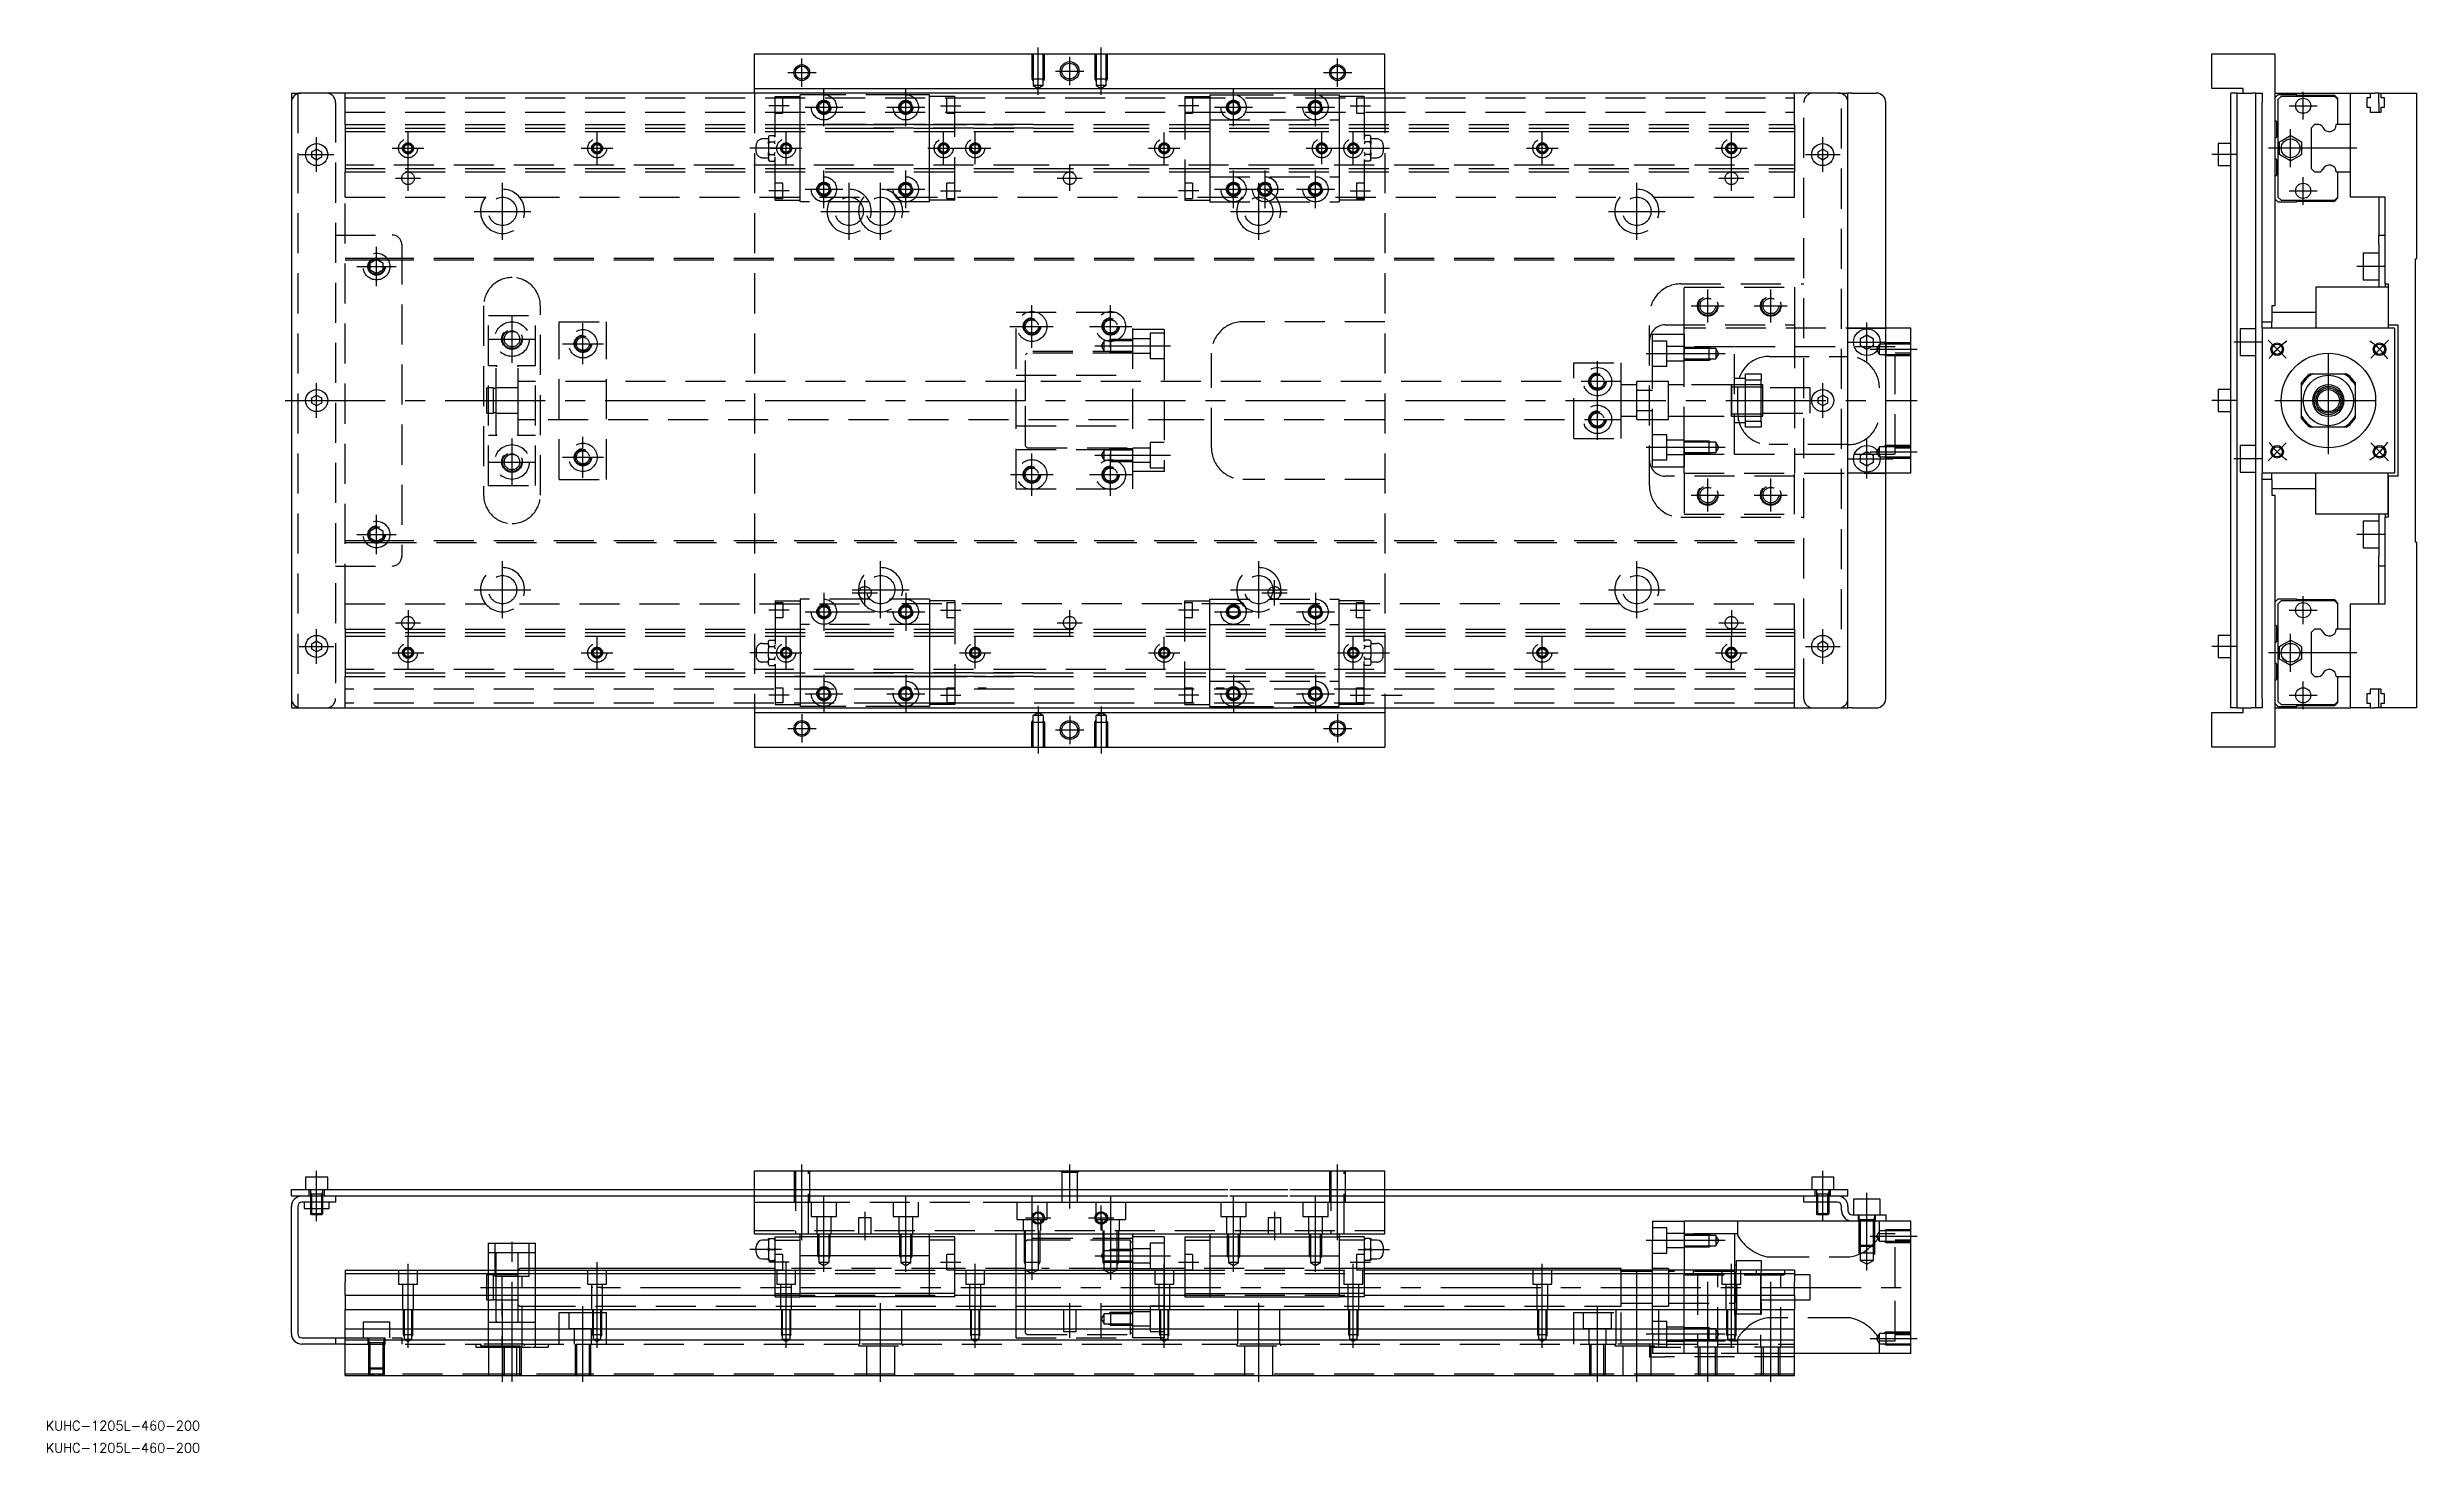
# Model space of a CAD drawing. Extents: x -94 to 657, y -24 to 421.
import ezdxf

# ---------------------------------------------------------------- set-up
doc = ezdxf.new("R2010")
doc.units = 0
doc.linetypes.add('CENTER', pattern=[50.8, 31.75, -6.35, 6.35, -6.35])
doc.linetypes.add('DASHED', pattern=[19.05, 12.7, -6.35])
doc.layers.get('0').update_dxf_attribs({"linetype": 'CONTINUOUS'})
doc.layers.add('CENTER', color=1, linetype='CENTER')
doc.styles.get("Standard").update_dxf_attribs({"font": 'txt.shx', "height": 3, "bigfont": 'bigfont.shx'})

msp = doc.modelspace()

# ---------------------------------------------------------------- texts
at = {"color": 7, "linetype": 'CONTINUOUS'}
for p in [(-94.97, -17.38), (-94.97, -24.41)]:
    msp.add_text('KUHC-1205L-460-200', height=3, dxfattribs=at).set_placement(p)

# ---------------------------------------------------------------- linework, layer by layer
at = {"color": 7, "linetype": 'CONTINUOUS'}
for p, q in [((130, 419.29), (330, 419.29)), ((130, 408.29), (130, 419.29)), ((330, 408.29), (330, 419.29)), ((592.48, 408.29), (592.48, 419.29)), ((592.48, 419.29), (612.48, 419.29)), ((612.48, 419.29), (612.48, 339.29)), ((-17, 406.79), (-14, 406.79)), ((-17, 406.79), (-17, 403.79)), ((474, 406.79), (-14, 406.79)), ((130, 408.29), (330, 408.29)), ((130, 406.79), (130, 408.29)), ((330, 406.79), (330, 408.29)), ((474, 406.79), (477, 406.79)), ((478.33, 406.79), (477, 406.79)), ((477, 403.79), (477, 406.79)), ((478.33, 406.79), (486, 406.79)), ((602.48, 408.29), (592.48, 408.29)), ((598.48, 403.79), (598.48, 406.79)), ((600.48, 406.79), (598.48, 406.79)), ((600.48, 406.79), (603.81, 406.79)), ((600.48, 403.79), (600.48, 406.79)), ((602.48, 406.79), (602.48, 408.29)), ((603.81, 406.79), (605.15, 406.79)), ((606.48, 406.79), (605.15, 406.79)), ((606.48, 406.79), (608.48, 406.79)), ((606.48, 403.79), (606.48, 406.79)), ((608.48, 406.79), (608.48, 403.79)), ((612.48, 406.79), (636.48, 406.79)), ((613.47, 406.29), (612.48, 405.3)), ((619.48, 406.29), (613.47, 406.29)), ((619.48, 406.04), (619.48, 406.29)), ((636.48, 396.79), (636.48, 406.79)), ((636.48, 406.79), (642.78, 406.79)), ((642.78, 406.79), (644.15, 406.79)), ((642.78, 406.79), (642.78, 405.29)), ((645.48, 406.79), (644.15, 406.79)), ((645.48, 403.79), (645.48, 406.79)), ((645.48, 406.79), (646.18, 406.79)), ((646.18, 406.79), (657.48, 406.79)), ((646.18, 405.29), (646.18, 406.79)), ((657.48, 406.79), (657.48, 354.29)), ((-17, 403.79), (-17, 214.79)), ((477, 214.79), (477, 403.79)), ((489, 214.79), (489, 403.79)), ((598.48, 214.79), (598.48, 405.79)), ((600.48, 214.79), (600.48, 403.79)), ((606.48, 214.79), (606.48, 403.79)), ((608.48, 332.29), (608.48, 403.79)), ((614.47, 405.74), (613.48, 404.75)), ((613.48, 404.75), (613.48, 373.83)), ((631.48, 405.74), (614.47, 405.74)), ((631.48, 406.04), (619.48, 406.04)), ((632.48, 405.05), (631.48, 406.04)), ((632.48, 404.75), (631.48, 405.74)), ((632.48, 404.75), (632.48, 405.05)), ((632.48, 396.79), (632.48, 404.75)), ((641.63, 405.29), (641.63, 402.29)), ((642.78, 405.29), (641.63, 405.29)), ((641.63, 402.29), (642.78, 402.29)), ((642.78, 402.29), (642.78, 400.79)), ((642.78, 400.79), (646.18, 400.79)), ((645.48, 403.79), (645.48, 400.79)), ((647.33, 405.29), (646.18, 405.29)), ((646.18, 402.29), (647.33, 402.29)), ((646.18, 400.79), (646.18, 402.29)), ((647.33, 402.29), (647.33, 405.29)), ((612.48, 398.29), (612.98, 397.79)), ((612.98, 392.79), (612.48, 392.29)), ((612.98, 397.79), (612.98, 392.79)), ((613.98, 391.31), (614.58, 391.65)), ((613.98, 390.63), (613.98, 391.31)), ((614.58, 391.65), (616.89, 392.99)), ((616.89, 392.99), (617.48, 393.33)), ((617.48, 393.33), (618.07, 392.99)), ((618.07, 392.99), (620.38, 391.65)), ((620.38, 391.65), (620.97, 391.31)), ((620.97, 391.31), (620.97, 390.63)), ((625.1, 396.79), (623.98, 395.67)), ((623.98, 395.67), (623.98, 382.92)), ((626.39, 396.79), (625.1, 396.79)), ((636.48, 396.79), (631.97, 396.79)), ((636.48, 381.79), (636.48, 396.79)), ((636.48, 381.79), (636.48, 396.79)), ((-10.5, 388.16), (-9, 389.03)), ((-10.5, 386.43), (-10.5, 388.16)), ((-9, 385.56), (-10.5, 386.43)), ((-9, 389.03), (-7.5, 388.16)), ((-7.5, 386.43), (-9, 385.56)), ((-7.5, 388.16), (-7.5, 386.43)), ((467.5, 388.16), (469, 389.03)), ((467.5, 386.43), (467.5, 388.16)), ((469, 385.56), (467.5, 386.43)), ((469, 389.03), (470.5, 388.16)), ((470.5, 386.43), (469, 385.56)), ((470.5, 388.16), (470.5, 386.43)), ((598.48, 390.79), (594.48, 390.79)), ((594.48, 390.79), (594.48, 387.29)), ((594.48, 387.29), (594.48, 383.79)), ((594.48, 383.79), (598.48, 383.79)), ((612.48, 386.29), (612.98, 385.79)), ((612.98, 385.79), (612.98, 380.79)), ((613.98, 387.96), (613.98, 390.63)), ((613.98, 387.28), (613.98, 387.96)), ((614.58, 386.93), (613.98, 387.28)), ((616.89, 385.6), (614.58, 386.93)), ((617.48, 385.26), (616.89, 385.6)), ((618.07, 385.6), (617.48, 385.26)), ((620.38, 386.93), (618.07, 385.6)), ((620.97, 387.28), (620.38, 386.93)), ((620.97, 390.63), (620.97, 387.96)), ((620.97, 387.96), (620.97, 387.28)), ((612.98, 380.79), (612.48, 380.29)), ((623.98, 382.92), (625.1, 381.79)), ((625.1, 381.79), (626.39, 381.79)), ((631.97, 381.79), (636.48, 381.79)), ((632.48, 373.84), (632.48, 381.79)), ((636.48, 373.79), (636.48, 381.79)), ((612.48, 373.28), (613.47, 372.29)), ((613.47, 372.29), (619.48, 372.29)), ((613.48, 373.83), (614.47, 372.84)), ((614.47, 372.84), (631.48, 372.84)), ((619.48, 372.54), (631.48, 372.54)), ((619.48, 372.29), (619.48, 372.54)), ((631.48, 372.84), (632.48, 373.84)), ((631.48, 372.54), (632.48, 373.54)), ((632.48, 373.54), (632.48, 373.84)), ((647.48, 373.79), (636.48, 373.79)), ((645.48, 373.79), (645.48, 361.79)), ((647.48, 346.29), (647.48, 373.79)), ((645.48, 358.79), (645.48, 361.79)), ((645.48, 361.79), (647.48, 361.79)), ((645.48, 356.04), (640.48, 356.04)), ((640.48, 356.04), (640.48, 351.79)), ((645.48, 358.79), (645.48, 345.29)), ((656.98, 353.79), (657.48, 354.29)), ((656.98, 353.79), (656.98, 264.79)), ((640.48, 351.79), (640.48, 347.54)), ((640.48, 347.54), (645.48, 347.54)), ((647.48, 346.29), (647.48, 345.29)), ((647.48, 346.29), (648.48, 346.29)), ((648.48, 346.29), (648.48, 345.29)), ((611.48, 339.29), (611.48, 334.29)), ((612.48, 339.29), (611.48, 339.29)), ((625.48, 345.29), (625.48, 332.29)), ((648.48, 345.29), (625.48, 345.29)), ((648.48, 345.29), (648.48, 333.29)), ((648.48, 345.29), (648.48, 333.29)), ((497, 332.29), (489, 332.29)), ((497, 286.29), (497, 332.29)), ((606.48, 332.04), (601.48, 332.04)), ((601.48, 332.04), (601.48, 327.79)), ((608.48, 334.29), (611.48, 334.29)), ((650.48, 332.29), (608.48, 332.29)), ((608.48, 332.29), (608.48, 286.29)), ((611.48, 337.29), (625.48, 337.29)), ((611.48, 332.29), (611.48, 334.29)), ((648.48, 333.29), (651.48, 333.29)), ((648.48, 333.29), (648.48, 332.29)), ((650.48, 332.29), (650.48, 286.29)), ((651.48, 333.29), (651.48, 285.29)), ((481, 328.95), (483, 330.1)), ((481, 326.64), (481, 328.95)), ((483, 325.48), (481, 326.64)), ((483, 330.1), (485, 328.95)), ((485, 326.64), (483, 325.48)), ((485, 328.95), (485, 326.64)), ((601.48, 327.79), (601.48, 323.54)), ((601.48, 323.54), (606.48, 323.54)), ((623.81, 317.79), (624.57, 317.79)), ((624.57, 317.79), (634.39, 317.79)), ((634.39, 317.79), (635.15, 317.79)), ((-10.5, 310.16), (-9, 311.03)), ((-10.5, 308.43), (-10.5, 310.16)), ((-9, 307.56), (-10.5, 308.43)), ((-9, 311.03), (-7.5, 310.16)), ((-7.5, 308.43), (-9, 307.56)), ((-7.5, 310.16), (-7.5, 308.43)), ((467.5, 310.16), (469, 311.03)), ((467.5, 308.43), (467.5, 310.16)), ((469, 307.56), (467.5, 308.43)), ((469, 311.03), (470.5, 310.16)), ((470.5, 308.43), (469, 307.56)), ((470.5, 310.16), (470.5, 308.43)), ((598.48, 312.79), (594.48, 312.79)), ((594.48, 312.79), (594.48, 309.29)), ((594.48, 309.29), (594.48, 305.79)), ((620.98, 314.21), (620.98, 314.96)), ((620.98, 304.38), (620.98, 314.21)), ((637.98, 314.96), (637.98, 314.21)), ((637.98, 314.21), (637.98, 304.38)), ((594.48, 305.79), (598.48, 305.79)), ((620.98, 303.62), (620.98, 304.38)), ((624.57, 300.79), (623.81, 300.79)), ((634.39, 300.79), (624.57, 300.79)), ((635.15, 300.79), (634.39, 300.79)), ((637.98, 304.38), (637.98, 303.62)), ((606.48, 295.04), (601.48, 295.04)), ((601.48, 295.04), (601.48, 290.79)), ((481, 291.95), (483, 293.1)), ((481, 289.64), (481, 291.95)), ((483, 288.48), (481, 289.64)), ((483, 293.1), (485, 291.95)), ((485, 289.64), (483, 288.48)), ((485, 291.95), (485, 289.64)), ((497, 286.29), (489, 286.29)), ((601.48, 290.79), (601.48, 286.54)), ((601.48, 286.54), (606.48, 286.54)), ((608.48, 214.79), (608.48, 286.29)), ((650.48, 286.29), (608.48, 286.29)), ((611.48, 284.29), (611.48, 286.29)), ((625.48, 273.29), (625.48, 286.29)), ((648.48, 285.29), (648.48, 286.29)), ((611.48, 284.29), (608.48, 284.29)), ((611.48, 284.29), (611.48, 279.29)), ((625.48, 281.29), (611.48, 281.29)), ((611.48, 279.29), (612.48, 279.29)), ((612.48, 279.29), (612.48, 199.29)), ((648.48, 285.29), (648.48, 273.29)), ((648.48, 273.29), (648.48, 285.29)), ((651.48, 285.29), (648.48, 285.29)), ((648.48, 273.29), (625.48, 273.29)), ((645.48, 271.04), (640.48, 271.04)), ((640.48, 271.04), (640.48, 266.79)), ((645.48, 273.29), (645.48, 259.79)), ((647.48, 273.29), (647.48, 272.29)), ((647.48, 244.79), (647.48, 272.29)), ((648.48, 272.29), (647.48, 272.29)), ((648.48, 273.29), (648.48, 272.29)), ((640.48, 266.79), (640.48, 262.54)), ((657.48, 264.29), (656.98, 264.79)), ((657.48, 264.29), (657.48, 211.79)), ((640.48, 262.54), (645.48, 262.54)), ((645.48, 256.79), (645.48, 259.79)), ((645.48, 244.79), (645.48, 256.79)), ((647.48, 256.79), (645.48, 256.79)), ((613.47, 246.29), (612.48, 245.3)), ((619.48, 246.29), (613.47, 246.29)), ((614.47, 245.74), (613.48, 244.75)), ((613.48, 244.75), (613.48, 213.83)), ((631.48, 245.74), (614.47, 245.74)), ((619.48, 246.04), (619.48, 246.29)), ((631.48, 246.04), (619.48, 246.04)), ((632.48, 245.05), (631.48, 246.04)), ((632.48, 244.75), (631.48, 245.74)), ((632.48, 244.75), (632.48, 245.05)), ((632.48, 236.79), (632.48, 244.75)), ((636.48, 236.79), (636.48, 244.79)), ((636.48, 244.79), (647.48, 244.79)), ((598.48, 234.79), (594.48, 234.79)), ((594.48, 234.79), (594.48, 231.29)), ((612.48, 238.29), (612.98, 237.79)), ((612.98, 237.79), (612.98, 232.79)), ((616.89, 232.99), (617.48, 233.33)), ((617.48, 233.33), (618.07, 232.99)), ((625.1, 236.79), (623.98, 235.67)), ((623.98, 235.67), (623.98, 222.92)), ((626.39, 236.79), (625.1, 236.79)), ((636.48, 236.79), (631.97, 236.79)), ((636.48, 221.79), (636.48, 236.79)), ((636.48, 221.79), (636.48, 236.79)), ((-10.5, 232.16), (-9, 233.03)), ((-10.5, 230.43), (-10.5, 232.16)), ((-9, 229.56), (-10.5, 230.43)), ((-9, 233.03), (-7.5, 232.16)), ((-7.5, 230.43), (-9, 229.56)), ((-7.5, 232.16), (-7.5, 230.43)), ((467.5, 232.16), (469, 233.03)), ((467.5, 230.43), (467.5, 232.16)), ((469, 229.56), (467.5, 230.43)), ((469, 233.03), (470.5, 232.16)), ((470.5, 230.43), (469, 229.56)), ((470.5, 232.16), (470.5, 230.43)), ((594.48, 231.29), (594.48, 227.79)), ((594.48, 227.79), (598.48, 227.79)), ((612.98, 232.79), (612.48, 232.29)), ((612.48, 226.29), (612.98, 225.79)), ((612.98, 225.79), (612.98, 220.79)), ((613.98, 231.31), (614.58, 231.65)), ((613.98, 230.63), (613.98, 231.31)), ((613.98, 227.96), (613.98, 230.63)), ((613.98, 227.28), (613.98, 227.96)), ((614.58, 226.93), (613.98, 227.28)), ((614.58, 231.65), (616.89, 232.99)), ((616.89, 225.6), (614.58, 226.93)), ((617.48, 225.26), (616.89, 225.6)), ((618.07, 225.6), (617.48, 225.26)), ((618.07, 232.99), (620.38, 231.65)), ((620.38, 226.93), (618.07, 225.6)), ((620.38, 231.65), (620.97, 231.31)), ((620.97, 227.28), (620.38, 226.93)), ((620.97, 231.31), (620.97, 230.63)), ((620.97, 230.63), (620.97, 227.96)), ((620.97, 227.96), (620.97, 227.28)), ((612.98, 220.79), (612.48, 220.29)), ((623.98, 222.92), (625.1, 221.79)), ((625.1, 221.79), (626.39, 221.79)), ((631.97, 221.79), (636.48, 221.79)), ((632.48, 213.84), (632.48, 221.79)), ((636.48, 211.79), (636.48, 221.79)), ((-17, 214.79), (-17, 211.79)), ((-17, 211.79), (-14, 211.79)), ((-14, 211.79), (474, 211.79)), ((130, 211.79), (130, 210.29)), ((330, 211.79), (330, 210.29)), ((474, 211.79), (477, 211.79)), ((477, 211.79), (477, 214.79)), ((478.33, 211.79), (477, 211.79)), ((478.33, 211.79), (486, 211.79)), ((598.48, 211.79), (598.48, 214.79)), ((600.48, 211.79), (598.48, 211.79)), ((600.48, 211.79), (600.48, 214.79)), ((600.48, 211.79), (603.81, 211.79)), ((602.48, 210.29), (602.48, 211.79)), ((603.81, 211.79), (605.15, 211.79)), ((606.48, 211.79), (605.15, 211.79)), ((606.48, 211.79), (606.48, 214.79)), ((608.48, 211.79), (606.48, 211.79)), ((608.48, 214.79), (608.48, 211.79)), ((612.48, 213.28), (613.47, 212.29)), ((612.48, 211.79), (636.48, 211.79)), ((613.47, 212.29), (619.48, 212.29)), ((613.48, 213.83), (614.47, 212.84)), ((614.47, 212.84), (631.48, 212.84)), ((619.48, 212.54), (631.48, 212.54)), ((619.48, 212.29), (619.48, 212.54)), ((631.48, 212.84), (632.48, 213.84)), ((631.48, 212.54), (632.48, 213.54)), ((632.48, 213.54), (632.48, 213.84)), ((642.78, 211.79), (636.48, 211.79)), ((641.63, 216.29), (641.63, 213.29)), ((642.78, 216.29), (641.63, 216.29)), ((641.63, 213.29), (642.78, 213.29)), ((646.18, 217.79), (642.78, 217.79)), ((642.78, 217.79), (642.78, 216.29)), ((642.78, 213.29), (642.78, 211.79)), ((642.78, 211.79), (644.15, 211.79)), ((645.48, 211.79), (644.15, 211.79)), ((645.48, 214.79), (645.48, 217.79)), ((645.48, 211.79), (645.48, 214.79)), ((646.18, 211.79), (645.48, 211.79)), ((646.18, 216.29), (646.18, 217.79)), ((647.33, 216.29), (646.18, 216.29)), ((646.18, 213.29), (647.33, 213.29)), ((646.18, 211.79), (646.18, 213.29)), ((657.48, 211.79), (646.18, 211.79)), ((647.33, 213.29), (647.33, 216.29)), ((130, 210.29), (330, 210.29)), ((130, 210.29), (130, 199.29)), ((330, 210.29), (330, 199.29)), ((592.48, 210.29), (602.48, 210.29)), ((592.48, 199.29), (592.48, 210.29)), ((130, 199.29), (330, 199.29)), ((612.48, 199.29), (592.48, 199.29)), ((-12.5, 63), (-12.5, 59)), ((-5.5, 63), (-12.5, 63)), ((-5.5, 59), (-5.5, 63)), ((130, 65), (330, 65)), ((130, 45), (130, 65)), ((330, 45), (330, 65)), ((465.5, 63), (465.5, 59)), ((472.5, 63), (465.5, 63)), ((472.5, 59), (472.5, 63)), ((-17, 59), (-14, 59)), ((-17, 57), (-17, 59)), ((-17, 57), (-14, 57)), ((-17, 13.33), (-17, 53.67)), ((-15, 53.67), (-15, 13.33)), ((-14, 59), (130, 59)), ((-14, 57), (-13.67, 57)), ((-13.67, 57), (-6, 57)), ((-13.67, 57), (-6, 57)), ((-6, 55), (-13.67, 55)), ((-13, 55), (-13, 53)), ((-13, 53), (-5, 53)), ((-11, 53), (-11, 51.38)), ((-7, 51.38), (-7, 53)), ((-6, 57), (130, 57)), ((-3, 55), (-6, 55)), ((-5, 53), (-5, 55)), ((-3, 57), (-3, 55)), ((330, 59), (474, 59)), ((330, 57), (466, 57)), ((463, 55), (463, 57)), ((466, 55), (463, 55)), ((466, 57), (473.67, 57)), ((466, 57), (473.67, 57)), ((473.67, 55), (466, 55)), ((467, 55), (467, 51.38)), ((471, 51.38), (471, 55)), ((473.67, 57), (474, 57)), ((474, 59), (477, 59)), ((474, 57), (477, 57)), ((475, 52.33), (475, 53.67)), ((477, 57), (477, 59)), ((477, 53.67), (477, 52.33)), ((487.25, 56), (478.75, 56)), ((478.75, 56), (478.75, 51)), ((487.25, 51), (487.25, 56)), ((-11, 51.38), (-7, 51.38)), ((-10.62, 51), (-11, 51.38)), ((-7.38, 51), (-10.62, 51)), ((-7.38, 51), (-7, 51.38)), ((415, 49), (415.34, 49)), ((415, 49), (415, 42.75)), ((415.34, 49), (424.66, 49)), ((424.66, 49), (425, 49)), ((425, 49), (425, 33.5)), ((478.33, 49), (425, 49)), ((467, 51.38), (471, 51.38)), ((467.38, 51), (467, 51.38)), ((470.62, 51), (467.38, 51)), ((470.62, 51), (471, 51.38)), ((478.33, 51), (486, 51)), ((486, 49), (478.33, 49)), ((486, 51), (489, 51)), ((489, 49), (486, 49)), ((489, 51), (489, 49)), ((497, 49), (489, 49)), ((497, 7), (497, 49)), ((45.5, 33.5), (45.5, 42)), ((45.5, 42), (60.5, 42)), ((60.5, 33.5), (60.5, 42)), ((130, 45), (330, 45)), ((130.5, 40), (130.5, 40.97)), ((130.5, 39.03), (130.5, 40)), ((134.43, 42.97), (132.5, 42.97)), ((134.43, 42.9), (134.43, 43.49)), ((134.43, 43.49), (134.72, 43.49)), ((134.72, 43.49), (134.43, 42.9)), ((134.43, 42.9), (134.43, 40.59)), ((134.43, 40.59), (134.72, 40)), ((134.43, 39.41), (134.43, 40.59)), ((134.72, 40), (134.43, 39.41)), ((134.43, 39.41), (134.43, 37.1)), ((134.72, 43.49), (136.19, 43.49)), ((134.72, 40), (136.19, 40)), ((136.19, 43.49), (136.5, 43.49)), ((136.45, 42.97), (136.19, 43.49)), ((136.19, 40), (136.5, 40.64)), ((136.5, 39.36), (136.19, 40)), ((136.5, 42.85), (136.45, 42.97)), ((136.5, 43.01), (136.5, 44)), ((136.5, 44), (144.5, 44)), ((136.5, 43.01), (144.5, 43.01)), ((136.5, 26), (136.5, 43.01)), ((144.5, 44.01), (144.5, 45)), ((144.5, 38), (144.5, 44.01)), ((185.5, 44.01), (144.5, 44.01)), ((144.5, 26), (144.5, 38)), ((185.5, 38), (144.5, 38)), ((185.5, 44.01), (185.5, 45)), ((185.5, 38), (185.5, 44.01)), ((193.5, 44), (185.5, 44)), ((193.5, 43.01), (185.5, 43.01)), ((185.5, 26), (185.5, 38)), ((193.5, 43.01), (193.5, 44)), ((193.5, 26), (193.5, 43.01)), ((213, 33.5), (213, 45)), ((250, 33.5), (250, 45)), ((259.5, 44), (250, 44)), ((260, 44), (250, 44)), ((260, 44), (260, 38.9)), ((260, 38.9), (260, 38)), ((260, 38), (260, 33.5)), ((266.5, 44), (266.5, 43.01)), ((266.5, 44), (274.5, 44)), ((266.5, 43.01), (266.5, 26)), ((266.5, 43.01), (274.5, 43.01)), ((274.5, 45), (274.5, 44.01)), ((274.5, 44.01), (274.5, 38)), ((274.5, 44.01), (315.5, 44.01)), ((274.5, 38), (274.5, 26)), ((274.5, 38), (315.5, 38)), ((315.5, 45), (315.5, 44.01)), ((315.5, 44.01), (315.5, 38)), ((323.5, 44), (315.5, 44)), ((323.5, 43.01), (315.5, 43.01)), ((315.5, 38), (315.5, 26)), ((323.5, 44), (323.5, 43.01)), ((323.5, 43.49), (323.81, 43.49)), ((323.5, 43.01), (323.5, 26)), ((323.55, 42.97), (323.5, 42.85)), ((323.5, 40.64), (323.81, 40)), ((323.81, 40), (323.5, 39.36)), ((323.81, 43.49), (323.55, 42.97)), ((325.28, 43.49), (323.81, 43.49)), ((325.28, 40), (323.81, 40)), ((325.28, 43.49), (325.57, 43.49)), ((325.57, 42.9), (325.28, 43.49)), ((325.28, 40), (325.57, 40.59)), ((325.57, 39.41), (325.28, 40)), ((325.57, 43.49), (325.57, 42.9)), ((327.5, 42.97), (325.57, 42.97)), ((325.57, 40.59), (325.57, 42.9)), ((325.57, 40.59), (325.57, 39.41)), ((325.57, 37.1), (325.57, 39.41)), ((329.5, 40.97), (329.5, 39.03)), ((415, 33.5), (415, 42.75)), ((0, 33.5), (0, 32.38)), ((0, 33.5), (136.5, 33.5)), ((0, 32.38), (0, 31.09)), ((0, 32.38), (136.5, 32.38)), ((0, 31.09), (0, 29.72)), ((136.5, 34), (60.5, 34)), ((132.5, 37.03), (134.43, 37.03)), ((134.43, 36.5), (134.43, 37.1)), ((134.43, 37.1), (134.72, 36.5)), ((134.72, 36.5), (134.43, 36.5)), ((134.72, 36.5), (136.19, 36.5)), ((136.19, 36.5), (136.5, 37.15)), ((136.5, 36.5), (136.19, 36.5)), ((193.5, 33.5), (266.5, 33.5)), ((193.5, 32.38), (266.5, 32.38)), ((266.5, 34), (260, 34)), ((323.5, 37.15), (323.81, 36.5)), ((323.81, 36.5), (323.5, 36.5)), ((405, 34), (323.5, 34)), ((460, 33.5), (323.5, 33.5)), ((323.5, 32.38), (460, 32.38)), ((325.28, 36.5), (323.81, 36.5)), ((325.28, 36.5), (325.57, 37.1)), ((325.57, 36.5), (325.28, 36.5)), ((325.57, 37.1), (325.57, 36.5)), ((325.57, 37.03), (327.5, 37.03)), ((405, 33.5), (405, 34)), ((460, 33.5), (460, 32.38)), ((460, 32.38), (460, 31.09)), ((460, 31.09), (460, 29.72)), ((0, 25.5), (0, 29.72)), ((0, 25.5), (0, 21)), ((0, 25.5), (136.5, 25.5)), ((136.5, 25), (136.5, 26)), ((136.5, 26), (144.5, 26)), ((136.5, 25), (144.5, 25)), ((144.5, 25), (144.5, 26)), ((185.5, 26), (144.5, 26)), ((185.5, 25), (144.5, 25)), ((185.5, 25), (185.5, 26)), ((193.5, 26), (185.5, 26)), ((193.5, 25), (185.5, 25)), ((193.5, 25), (193.5, 26)), ((193.5, 25.5), (266.5, 25.5)), ((266.5, 26), (266.5, 25)), ((266.5, 26), (274.5, 26)), ((266.5, 25), (274.5, 25)), ((274.5, 26), (274.5, 25)), ((274.5, 26), (315.5, 26)), ((274.5, 25), (315.5, 25)), ((315.5, 26), (315.5, 25)), ((323.5, 26), (315.5, 26)), ((323.5, 25), (315.5, 25)), ((323.5, 26), (323.5, 25)), ((323.5, 25.5), (460, 25.5)), ((460, 25.5), (460, 29.72)), ((460, 25.5), (460, 21)), ((0, 14.7), (0, 21)), ((0, 21), (460, 21)), ((460, 14.7), (460, 21)), ((-13.67, 12), (-6, 12)), ((-6, 10), (-13.67, 10)), ((-6, 12), (-3, 12)), ((-3, 10), (-6, 10)), ((-3, 12), (-3, 10)), ((-3, 12), (0, 12)), ((0, 10), (-3, 10)), ((0, 11.3), (0, 14.7)), ((460, 14.7), (0, 14.7)), ((0, 0), (0, 11.3)), ((460, 11.3), (0, 11.3)), ((460, 11.3), (460, 14.7)), ((460, 0), (460, 11.3)), ((0, 0), (460, 0)), ((497, 7), (460, 7))]:
    msp.add_line(p, q, dxfattribs=at)
at = {"color": 3, "linetype": 'DASHED'}
for p, q in [((218, 419.29), (218, 411.29)), ((218.38, 419.29), (218.38, 411.29)), ((221.62, 411.29), (221.62, 419.29)), ((222, 411.29), (222, 419.29)), ((238, 419.29), (238, 411.29)), ((238.38, 419.29), (238.38, 411.29)), ((241.62, 411.29), (241.62, 419.29)), ((242, 411.29), (242, 419.29)), ((-15, 406.79), (-15, 211.79)), ((0, 396.79), (0, 406.79)), ((130, 406.79), (130, 211.79)), ((152, 406.29), (144.5, 406.29)), ((144.5, 405.3), (144.5, 406.29)), ((178, 406.29), (152, 406.29)), ((185.5, 406.29), (178, 406.29)), ((185.5, 405.3), (185.5, 406.29)), ((218, 411.29), (220, 411.29)), ((218, 411.29), (218.38, 410.64)), ((218.38, 411.29), (218.38, 409.19)), ((218.38, 409.19), (220, 408.26)), ((221.62, 409.19), (218.38, 409.19)), ((220, 411.29), (222, 411.29)), ((221.62, 409.19), (220, 408.26)), ((222, 411.29), (221.62, 410.64)), ((221.62, 409.19), (221.62, 411.29)), ((238, 411.29), (240, 411.29)), ((238, 411.29), (238.38, 410.64)), ((238.38, 411.29), (238.38, 409.19)), ((238.38, 409.19), (240, 408.26)), ((241.62, 409.19), (238.38, 409.19)), ((240, 411.29), (242, 411.29)), ((241.62, 409.19), (240, 408.26)), ((242, 411.29), (241.62, 410.64)), ((241.62, 409.19), (241.62, 411.29)), ((274.5, 406.29), (282, 406.29)), ((274.5, 406.29), (274.5, 405.3)), ((282, 406.29), (308, 406.29)), ((308, 406.29), (315.5, 406.29)), ((315.5, 406.29), (315.5, 405.3)), ((330, 406.79), (330, 211.79)), ((460, 396.79), (460, 406.79)), ((475, 236.79), (475, 406.79)), ((-3, 403.79), (-3, 214.79)), ((0, 405.29), (460, 405.29)), ((0, 400.79), (460, 400.79)), ((136.5, 405.74), (144.5, 405.74)), ((136.5, 404.75), (136.5, 405.74)), ((139, 405.19), (136.5, 405.19)), ((136.5, 373.83), (136.5, 404.75)), ((136.5, 400.39), (139, 400.39)), ((139, 400.39), (139, 405.19)), ((144.5, 398.29), (144.5, 405.3)), ((193.5, 405.74), (185.5, 405.74)), ((185.5, 398.29), (185.5, 405.3)), ((193.5, 405.19), (191, 405.19)), ((191, 400.39), (191, 405.19)), ((191, 400.39), (193.5, 400.39)), ((193.5, 404.75), (193.5, 405.74)), ((193.5, 373.83), (193.5, 404.75)), ((266.5, 405.74), (274.5, 405.74)), ((266.5, 405.74), (266.5, 404.75)), ((269, 405.19), (266.5, 405.19)), ((266.5, 404.75), (266.5, 373.83)), ((266.5, 400.39), (269, 400.39)), ((269, 405.19), (269, 400.39)), ((274.5, 405.3), (274.5, 398.29)), ((323.5, 405.74), (315.5, 405.74)), ((315.5, 405.3), (315.5, 398.29)), ((323.5, 405.19), (321, 405.19)), ((321, 405.19), (321, 400.39)), ((321, 400.39), (323.5, 400.39)), ((323.5, 405.74), (323.5, 404.75)), ((323.5, 404.75), (323.5, 373.83)), ((463, 214.79), (463, 403.79)), ((0, 396.79), (0, 395.67)), ((0, 396.79), (161.5, 396.79)), ((0, 395.67), (0, 382.92)), ((0, 395.67), (161.5, 395.67)), ((0, 394.59), (161.5, 394.59)), ((134.43, 392.26), (132.5, 392.26)), ((134.72, 393.33), (134.43, 393.03)), ((134.72, 393.33), (134.43, 392.99)), ((134.43, 392.99), (134.43, 393.03)), ((134.43, 392.99), (134.43, 391.65)), ((134.43, 390.63), (134.43, 391.65)), ((134.43, 391.65), (134.72, 391.31)), ((134.72, 391.31), (134.43, 390.63)), ((134.72, 393.33), (136.19, 393.33)), ((134.72, 391.31), (136.19, 391.31)), ((136.5, 393.01), (136.19, 393.33)), ((136.5, 392.96), (136.19, 393.33)), ((136.19, 391.31), (136.5, 391.68)), ((136.5, 390.57), (136.19, 391.31)), ((144.5, 397.79), (144.5, 398.29)), ((144.5, 392.79), (144.5, 397.79)), ((144.5, 392.29), (144.5, 392.79)), ((144.5, 386.29), (144.5, 392.29)), ((203.5, 396.79), (146.5, 396.79)), ((146.5, 396.79), (203.5, 396.79)), ((161.5, 396.79), (218.5, 396.79)), ((218.5, 396.79), (161.5, 396.79)), ((161.5, 395.67), (218.5, 395.67)), ((218.5, 395.67), (161.5, 395.67)), ((161.5, 394.59), (218.5, 394.59)), ((161.5, 394.59), (218.5, 394.59)), ((185.5, 397.79), (185.5, 398.29)), ((185.5, 392.79), (185.5, 397.79)), ((185.5, 392.29), (185.5, 392.79)), ((185.5, 386.29), (185.5, 392.29)), ((218.5, 396.79), (242.5, 396.79)), ((218.5, 395.67), (242.5, 395.67)), ((218.5, 394.59), (242.5, 394.59)), ((242.5, 396.79), (299.5, 396.79)), ((242.5, 396.79), (299.5, 396.79)), ((242.5, 395.67), (299.5, 395.67)), ((242.5, 395.67), (299.5, 395.67)), ((242.5, 394.59), (299.5, 394.59)), ((242.5, 394.59), (299.5, 394.59)), ((274.5, 398.29), (315.5, 398.29)), ((274.5, 398.29), (274.5, 397.79)), ((274.5, 397.79), (274.5, 392.79)), ((274.5, 392.79), (274.5, 392.29)), ((274.5, 392.29), (274.5, 386.29)), ((299.5, 396.79), (460, 396.79)), ((299.5, 395.67), (460, 395.67)), ((299.5, 394.59), (460, 394.59)), ((315.5, 398.29), (315.5, 397.79)), ((315.5, 397.79), (315.5, 392.79)), ((315.5, 392.79), (315.5, 392.29)), ((315.5, 392.29), (315.5, 386.29)), ((323.81, 393.33), (323.5, 393.01)), ((323.81, 393.33), (323.5, 392.96)), ((323.5, 391.68), (323.81, 391.31)), ((323.81, 391.31), (323.5, 390.57)), ((325.28, 393.33), (323.81, 393.33)), ((325.28, 391.31), (323.81, 391.31)), ((325.57, 393.03), (325.28, 393.33)), ((325.57, 392.99), (325.28, 393.33)), ((325.28, 391.31), (325.57, 391.65)), ((325.57, 390.63), (325.28, 391.31)), ((325.57, 393.03), (325.57, 392.99)), ((325.57, 391.65), (325.57, 392.99)), ((327.5, 392.26), (325.57, 392.26)), ((325.57, 391.65), (325.57, 390.63)), ((460, 396.79), (460, 395.67)), ((460, 395.67), (460, 382.92)), ((161.5, 383.99), (0, 383.99)), ((130.5, 388.32), (130.5, 390.26)), ((132.5, 386.32), (134.43, 386.32)), ((134.43, 390.63), (134.43, 387.96)), ((134.43, 387.96), (134.72, 387.28)), ((134.43, 386.93), (134.43, 387.96)), ((134.72, 387.28), (134.43, 386.93)), ((134.43, 386.93), (134.43, 385.6)), ((134.43, 385.55), (134.43, 385.6)), ((134.43, 385.6), (134.72, 385.26)), ((134.43, 385.55), (134.72, 385.26)), ((134.72, 387.28), (136.19, 387.28)), ((134.72, 385.26), (136.19, 385.26)), ((136.19, 387.28), (136.5, 388.02)), ((136.5, 386.91), (136.19, 387.28)), ((136.19, 385.26), (136.5, 385.63)), ((136.19, 385.26), (136.5, 385.57)), ((144.5, 385.79), (144.5, 386.29)), ((144.5, 380.79), (144.5, 385.79)), ((218.5, 383.99), (161.5, 383.99)), ((218.5, 383.99), (161.5, 383.99)), ((185.5, 385.79), (185.5, 386.29)), ((185.5, 380.79), (185.5, 385.79)), ((242.5, 383.99), (218.5, 383.99)), ((299.5, 383.99), (242.5, 383.99)), ((299.5, 383.99), (242.5, 383.99)), ((274.5, 386.29), (274.5, 385.79)), ((274.5, 385.79), (274.5, 380.79)), ((460, 383.99), (299.5, 383.99)), ((315.5, 386.29), (315.5, 385.79)), ((315.5, 385.79), (315.5, 380.79)), ((323.5, 388.02), (323.81, 387.28)), ((323.81, 387.28), (323.5, 386.91)), ((323.5, 385.63), (323.81, 385.26)), ((323.5, 385.57), (323.81, 385.26)), ((325.28, 387.28), (323.81, 387.28)), ((325.28, 385.26), (323.81, 385.26)), ((325.28, 387.28), (325.57, 387.96)), ((325.57, 386.93), (325.28, 387.28)), ((325.28, 385.26), (325.57, 385.6)), ((325.28, 385.26), (325.57, 385.55)), ((325.57, 387.96), (325.57, 390.63)), ((325.57, 387.96), (325.57, 386.93)), ((325.57, 385.6), (325.57, 386.93)), ((325.57, 386.32), (327.5, 386.32)), ((325.57, 385.6), (325.57, 385.55)), ((329.5, 390.26), (329.5, 388.32)), ((0, 382.92), (0, 381.79)), ((0, 382.92), (161.5, 382.92)), ((0, 373.79), (0, 381.79)), ((0, 381.79), (161.5, 381.79)), ((139, 378.19), (136.5, 378.19)), ((139, 373.39), (139, 378.19)), ((144.5, 380.29), (144.5, 380.79)), ((144.5, 373.28), (144.5, 380.29)), ((161.5, 382.92), (218.5, 382.92)), ((161.5, 381.79), (218.5, 381.79)), ((185.5, 380.29), (185.5, 380.79)), ((185.5, 373.28), (185.5, 380.29)), ((191, 373.39), (191, 378.19)), ((193.5, 378.19), (191, 378.19)), ((218.5, 382.92), (242.5, 382.92)), ((218.5, 381.79), (242.5, 381.79)), ((242.5, 382.92), (299.5, 382.92)), ((242.5, 381.79), (299.5, 381.79)), ((269, 378.19), (266.5, 378.19)), ((269, 378.19), (269, 373.39)), ((274.5, 380.79), (274.5, 380.29)), ((274.5, 380.29), (315.5, 380.29)), ((274.5, 380.29), (274.5, 373.28)), ((299.5, 382.92), (460, 382.92)), ((299.5, 381.79), (460, 381.79)), ((315.5, 380.79), (315.5, 380.29)), ((315.5, 380.29), (315.5, 373.28)), ((323.5, 378.19), (321, 378.19)), ((321, 378.19), (321, 373.39)), ((460, 382.92), (460, 381.79)), ((460, 373.79), (460, 381.79)), ((0, 373.79), (44.64, 373.79)), ((0, 244.79), (0, 373.79)), ((55.36, 373.79), (164.64, 373.79)), ((136.5, 372.84), (136.5, 373.83)), ((136.5, 373.39), (139, 373.39)), ((136.5, 372.84), (144.5, 372.84)), ((144.5, 372.29), (144.5, 373.28)), ((185.5, 372.29), (144.5, 372.29)), ((175.36, 373.79), (284.64, 373.79)), ((185.5, 372.29), (185.5, 373.28)), ((193.5, 372.84), (185.5, 372.84)), ((191, 373.39), (193.5, 373.39)), ((193.5, 372.84), (193.5, 373.83)), ((266.5, 373.83), (266.5, 372.84)), ((266.5, 373.39), (269, 373.39)), ((266.5, 372.84), (274.5, 372.84)), ((274.5, 373.28), (274.5, 372.29)), ((274.5, 372.29), (315.5, 372.29)), ((295.36, 373.79), (404.64, 373.79)), ((315.5, 373.28), (315.5, 372.29)), ((323.5, 372.84), (315.5, 372.84)), ((321, 373.39), (323.5, 373.39)), ((323.5, 373.83), (323.5, 372.84)), ((415.36, 373.79), (460, 373.79)), ((-3, 361.79), (15, 361.79)), ((10, 354.29), (0, 354.29)), ((9.36, 353.79), (0, 353.79)), ((8, 352.95), (10, 354.1)), ((460, 354.29), (10, 354.29)), ((10, 354.1), (12, 352.95)), ((460, 353.79), (10.64, 353.79)), ((18, 358.79), (18, 259.79)), ((8, 350.64), (8, 352.95)), ((10, 349.48), (8, 350.64)), ((12, 350.64), (10, 349.48)), ((12, 352.95), (12, 350.64)), ((424, 346.29), (463, 346.29)), ((44, 339.29), (44, 279.29)), ((62, 279.29), (62, 339.29)), ((425, 332.29), (425, 345.29)), ((425, 345.29), (463, 345.29)), ((460, 345.29), (460, 332.29)), ((45.5, 282.29), (45.5, 336.29)), ((45.5, 336.29), (60.5, 336.29)), ((60.5, 282.29), (60.5, 336.29)), ((68, 334.29), (83, 334.29)), ((68, 284.29), (68, 334.29)), ((83, 284.29), (83, 334.29)), ((213, 337.29), (250, 337.29)), ((213, 281.29), (213, 337.29)), ((250, 281.29), (250, 337.29)), ((260, 331.79), (250, 331.79)), ((260, 331.79), (250, 331.79)), ((260, 331.79), (260, 328.5)), ((330, 334.29), (285, 334.29)), ((414, 282.29), (414, 336.29)), ((419, 333.29), (460, 333.29)), ((425, 324.04), (425, 332.29)), ((489, 332.29), (425, 332.29)), ((460, 332.29), (460, 286.29)), ((477, 332.29), (489, 332.29)), ((250, 324.79), (213, 324.79)), ((216.5, 324.29), (216, 323.79)), ((216, 309.29), (216, 323.79)), ((250, 324.29), (216.5, 324.29)), ((240.9, 328.23), (239.96, 326.61)), ((239.96, 326.61), (240.9, 324.99)), ((245.5, 328.23), (240.9, 328.23)), ((240.9, 324.99), (240.9, 328.23)), ((240.9, 324.99), (245.5, 324.99)), ((243, 328.61), (242.34, 328.23)), ((243, 324.61), (242.34, 324.99)), ((245.85, 328.61), (243, 328.61)), ((243, 328.61), (243, 324.61)), ((243, 324.61), (250, 324.61)), ((250, 328.23), (245.5, 328.23)), ((245.5, 324.99), (250, 324.99)), ((250, 328.61), (245.85, 328.61)), ((250, 328.61), (245.85, 328.61)), ((245.85, 324.61), (250, 324.61)), ((255.5, 328.86), (250, 328.86)), ((250, 324.36), (255.5, 324.36)), ((255.5, 330.61), (255.5, 322.61)), ((260, 330.61), (255.5, 330.61)), ((260, 328.5), (260, 290.08)), ((275, 294.29), (275, 324.29)), ((415, 324.62), (415, 330.29)), ((415, 330.29), (425, 330.29)), ((419.5, 328.14), (415, 328.14)), ((415, 293.96), (415, 324.62)), ((419.5, 320.14), (419.5, 328.14)), ((425, 326.39), (419.5, 326.39)), ((425, 330.29), (425, 324.04)), ((441, 326.29), (425, 326.29)), ((431.15, 326.14), (425, 326.14)), ((431.15, 326.14), (425, 326.14)), ((431.5, 325.79), (425, 325.79)), ((425, 294.55), (425, 324.04)), ((425, 294.55), (425, 324.04)), ((433, 326.14), (431.15, 326.14)), ((433, 325.79), (431.5, 325.79)), ((433, 326.14), (433.61, 325.79)), ((433, 322.14), (433, 326.14)), ((435.1, 325.79), (433, 325.79)), ((435.1, 325.79), (435.1, 324.14)), ((436.05, 324.14), (435.1, 325.79)), ((435.1, 324.14), (435.1, 322.49)), ((435.1, 322.49), (436.05, 324.14)), ((441, 292.29), (441, 326.29)), ((492, 326.29), (441, 326.29)), ((487, 327.18), (486.06, 325.56)), ((487, 323.94), (486.06, 325.56)), ((487, 323.94), (487, 327.18)), ((489, 327.18), (487, 327.18)), ((487, 323.94), (489, 323.94)), ((489, 327.56), (488.34, 327.18)), ((489, 323.56), (488.34, 323.94)), ((489, 327.56), (489, 323.56)), ((489, 327.56), (489, 323.56)), ((497, 327.56), (489, 327.56)), ((497, 327.18), (489, 327.18)), ((489, 323.94), (497, 323.94)), ((489, 323.56), (497, 323.56)), ((492, 292.29), (492, 326.29)), ((497, 324.29), (492, 324.29)), ((48.3, 320.29), (45.5, 320.29)), ((48, 306.83), (48, 319.99)), ((60.5, 320.29), (54.7, 320.29)), ((55, 306.83), (55, 319.99)), ((213, 317.29), (250, 317.29)), ((255.5, 322.61), (260, 322.61)), ((390, 297.29), (390, 321.29)), ((390, 321.29), (405, 321.29)), ((405, 315.29), (405, 321.29)), ((415, 320.14), (419.5, 320.14)), ((419.5, 321.89), (425, 321.89)), ((425, 322.49), (431.5, 322.49)), ((425, 322.14), (431.15, 322.14)), ((425, 322.14), (431.15, 322.14)), ((431.15, 322.14), (433, 322.14)), ((431.5, 322.49), (433, 322.49)), ((433, 322.14), (433.61, 322.49)), ((433, 322.49), (435.1, 322.49)), ((442.46, 316.29), (441, 316.29)), ((444.5, 316.29), (442.46, 316.29)), ((444.5, 317.79), (449.5, 317.79)), ((444.5, 315.79), (444.5, 317.79)), ((449.5, 317.79), (449.5, 315.79)), ((452, 323.29), (477, 323.29)), ((45, 313.29), (45.5, 313.29)), ((45, 309.29), (45, 313.29)), ((45, 305.29), (45, 309.29)), ((47.1, 313.29), (45.5, 313.29)), ((47.1, 305.29), (47.1, 313.29)), ((48, 313.09), (47.1, 313.09)), ((48.3, 313.29), (48, 313.29)), ((55, 313.29), (48.3, 313.29)), ((55, 313.29), (48.3, 313.29)), ((60.5, 315.29), (55, 315.29)), ((216, 315.29), (64.5, 315.29)), ((405, 315.29), (216, 315.29)), ((216, 294.79), (216, 309.29)), ((405, 309.29), (405, 315.29)), ((410, 314.29), (405, 314.29)), ((405, 303.29), (405, 309.29)), ((410, 312.61), (410, 315.29)), ((420, 315.29), (410, 315.29)), ((410, 309.29), (410, 312.61)), ((410, 312.61), (415, 312.61)), ((410, 305.98), (410, 309.29)), ((420, 309.29), (420, 315.29)), ((425, 314.29), (420, 314.29)), ((420, 303.29), (420, 309.29)), ((440, 314.29), (425, 314.29)), ((441, 314.29), (439.99, 314.29)), ((440, 313.54), (440, 314.29)), ((440, 313.73), (440, 314.29)), ((440, 314.29), (440, 313.73)), ((440, 304.29), (440, 314.29)), ((440, 313.73), (440, 304.86)), ((441, 313.54), (440, 313.54)), ((440, 313.54), (440, 305.04)), ((442.05, 314.29), (441, 314.29)), ((442, 313.54), (441, 313.54)), ((444.5, 313.54), (442, 313.54)), ((442, 305.29), (442, 313.29)), ((444.5, 314.29), (442.05, 314.29)), ((449.5, 315.79), (444.5, 315.79)), ((444.5, 302.79), (444.5, 315.79)), ((449.5, 314.29), (444.5, 314.29)), ((449.5, 313.54), (444.5, 313.54)), ((449.5, 302.79), (449.5, 315.79)), ((450, 314.29), (449.5, 314.29)), ((450, 313.54), (449.5, 313.54)), ((450, 309.29), (450, 314.29)), ((465, 313.29), (450, 313.29)), ((450, 304.29), (450, 309.29)), ((465, 309.29), (465, 313.29)), ((465, 305.29), (465, 309.29)), ((45, 305.29), (45.5, 305.29)), ((45.5, 305.29), (47.1, 305.29)), ((47.1, 305.49), (48, 305.49)), ((48, 298.59), (48, 306.83)), ((48, 305.29), (48.3, 305.29)), ((48.3, 305.29), (55, 305.29)), ((48.3, 305.29), (55, 305.29)), ((55, 298.59), (55, 306.83)), ((55, 303.29), (60.5, 303.29)), ((64.5, 303.29), (260, 303.29)), ((213, 301.29), (250, 301.29)), ((260, 303.29), (405, 303.29)), ((405, 304.29), (410, 304.29)), ((405, 297.29), (405, 303.29)), ((410, 303.29), (410, 305.98)), ((415, 305.98), (410, 305.98)), ((410, 303.29), (420, 303.29)), ((420, 304.29), (425, 304.29)), ((425, 304.29), (440, 304.29)), ((439.99, 304.29), (441, 304.29)), ((440, 304.29), (440, 305.04)), ((440, 305.04), (441, 305.04)), ((440, 304.29), (440, 304.86)), ((440, 304.86), (440, 304.29)), ((441, 305.04), (442, 305.04)), ((441, 304.29), (442.05, 304.29)), ((441, 302.29), (442.46, 302.29)), ((442, 305.04), (444.5, 305.04)), ((442.05, 304.29), (444.5, 304.29)), ((442.46, 302.29), (444.5, 302.29)), ((444.5, 305.04), (449.5, 305.04)), ((444.5, 304.29), (449.5, 304.29)), ((444.5, 302.79), (449.5, 302.79)), ((444.5, 300.79), (444.5, 302.79)), ((449.5, 300.79), (444.5, 300.79)), ((449.5, 305.04), (450, 305.04)), ((449.5, 304.29), (450, 304.29)), ((449.5, 302.79), (449.5, 300.79)), ((450, 305.29), (465, 305.29)), ((45.5, 298.29), (48.3, 298.29)), ((54.7, 298.29), (60.5, 298.29)), ((213, 293.79), (250, 293.79)), ((216, 294.79), (216.5, 294.29)), ((216.5, 294.29), (250, 294.29)), ((240.9, 293.59), (239.96, 291.97)), ((245.5, 293.59), (240.9, 293.59)), ((240.9, 290.35), (240.9, 293.59)), ((243, 293.97), (242.34, 293.59)), ((245.85, 293.97), (243, 293.97)), ((243, 293.97), (243, 289.97)), ((250, 293.59), (245.5, 293.59)), ((250, 293.97), (245.85, 293.97)), ((250, 293.97), (245.85, 293.97)), ((255.5, 294.22), (250, 294.22)), ((255.5, 295.97), (255.5, 287.97)), ((260, 295.97), (255.5, 295.97)), ((390, 297.29), (405, 297.29)), ((419.5, 298.44), (415, 298.44)), ((415, 288.29), (415, 293.96)), ((419.5, 290.44), (419.5, 298.44)), ((425, 296.69), (419.5, 296.69)), ((429.5, 296.44), (425, 296.44)), ((429.5, 296.44), (425, 296.44)), ((430, 296.09), (425, 296.09)), ((425, 294.55), (425, 288.29)), ((425, 286.29), (425, 294.55)), ((430, 296.44), (429.5, 296.44)), ((430, 296.44), (429.5, 296.44)), ((431.15, 296.44), (430, 296.44)), ((431.15, 296.44), (430, 296.44)), ((431.5, 296.09), (430, 296.09)), ((433, 296.44), (431.15, 296.44)), ((433, 296.09), (431.5, 296.09)), ((433, 296.44), (433.61, 296.09)), ((433, 292.44), (433, 296.44)), ((435.1, 296.09), (433, 296.09)), ((435.1, 296.09), (435.1, 294.44)), ((436.05, 294.44), (435.1, 296.09)), ((435.1, 294.44), (435.1, 292.79)), ((435.1, 292.79), (436.05, 294.44)), ((477, 295.29), (452, 295.29)), ((487, 294.65), (486.06, 293.03)), ((487, 291.41), (487, 294.65)), ((489, 294.65), (487, 294.65)), ((489, 295.03), (488.34, 294.65)), ((489, 295.03), (489, 291.03)), ((489, 295.03), (489, 291.03)), ((497, 295.03), (489, 295.03)), ((497, 294.65), (489, 294.65)), ((492, 294.29), (497, 294.29)), ((239.96, 291.97), (240.9, 290.35)), ((240.9, 290.35), (245.5, 290.35)), ((243, 289.97), (242.34, 290.35)), ((243, 289.97), (250, 289.97)), ((245.5, 290.35), (250, 290.35)), ((245.85, 289.97), (250, 289.97)), ((250, 289.72), (255.5, 289.72)), ((260, 286.79), (250, 286.79)), ((255.5, 287.97), (260, 287.97)), ((260, 290.08), (260, 286.79)), ((415, 290.44), (419.5, 290.44)), ((415, 288.29), (425, 288.29)), ((419.5, 292.19), (425, 292.19)), ((425, 292.79), (429.5, 292.79)), ((425, 292.44), (429.5, 292.44)), ((425, 292.44), (429.5, 292.44)), ((425, 292.29), (441, 292.29)), ((425, 286.29), (425, 273.29)), ((425, 286.29), (489, 286.29)), ((429.5, 292.79), (430, 292.79)), ((429.5, 292.44), (430, 292.44)), ((430, 292.79), (431.5, 292.79)), ((430, 292.44), (431.15, 292.44)), ((430, 292.44), (431.15, 292.44)), ((431.15, 292.44), (433, 292.44)), ((431.5, 292.79), (433, 292.79)), ((433, 292.44), (433.61, 292.79)), ((433, 292.79), (435.1, 292.79)), ((441, 292.29), (492, 292.29)), ((460, 273.29), (460, 286.29)), ((489, 286.29), (477, 286.29)), ((487, 291.41), (486.06, 293.03)), ((487, 291.41), (489, 291.41)), ((489, 291.03), (488.34, 291.41)), ((489, 291.41), (497, 291.41)), ((489, 291.03), (497, 291.03)), ((45.5, 282.29), (60.5, 282.29)), ((68, 284.29), (83, 284.29)), ((213, 281.29), (250, 281.29)), ((330, 284.29), (285, 284.29)), ((460, 285.29), (419, 285.29)), ((424, 272.29), (463, 272.29)), ((425, 273.29), (463, 273.29)), ((9.36, 264.79), (0, 264.79)), ((0, 264.29), (10, 264.29)), ((8, 267.95), (10, 269.1)), ((8, 265.64), (8, 267.95)), ((10, 264.48), (8, 265.64)), ((10, 269.1), (12, 267.95)), ((12, 265.64), (10, 264.48)), ((10, 264.29), (460, 264.29)), ((460, 264.79), (10.64, 264.79)), ((12, 267.95), (12, 265.64)), ((-3, 256.79), (15, 256.79)), ((0, 236.79), (0, 244.79)), ((0, 244.79), (44.64, 244.79)), ((55.36, 244.79), (164.64, 244.79)), ((136.5, 245.74), (144.5, 245.74)), ((136.5, 245.74), (136.5, 244.75)), ((136.5, 245.19), (139, 245.19)), ((136.5, 244.75), (136.5, 213.83)), ((139, 245.19), (139, 240.39)), ((185.5, 246.29), (144.5, 246.29)), ((144.5, 246.29), (144.5, 245.3)), ((144.5, 245.3), (144.5, 238.29)), ((284.64, 244.79), (175.36, 244.79)), ((185.5, 246.29), (185.5, 245.3)), ((193.5, 245.74), (185.5, 245.74)), ((185.5, 245.3), (185.5, 238.29)), ((191, 245.19), (191, 240.39)), ((191, 245.19), (193.5, 245.19)), ((193.5, 245.74), (193.5, 244.75)), ((193.5, 244.75), (193.5, 213.83)), ((266.5, 245.74), (274.5, 245.74)), ((266.5, 244.75), (266.5, 245.74)), ((266.5, 245.19), (269, 245.19)), ((266.5, 213.83), (266.5, 244.75)), ((269, 240.39), (269, 245.19)), ((274.5, 246.29), (315.5, 246.29)), ((274.5, 245.3), (274.5, 246.29)), ((274.5, 238.29), (274.5, 245.3)), ((404.64, 244.79), (295.36, 244.79)), ((315.5, 245.3), (315.5, 246.29)), ((323.5, 245.74), (315.5, 245.74)), ((315.5, 238.29), (315.5, 245.3)), ((321, 240.39), (321, 245.19)), ((321, 245.19), (323.5, 245.19)), ((323.5, 244.75), (323.5, 245.74)), ((323.5, 213.83), (323.5, 244.75)), ((415.36, 244.79), (460, 244.79)), ((460, 236.79), (460, 244.79)), ((0, 236.79), (0, 235.67)), ((0, 236.79), (161.5, 236.79)), ((0, 235.67), (0, 222.92)), ((0, 235.67), (161.5, 235.67)), ((0, 234.59), (161.5, 234.59)), ((134.43, 232.99), (134.72, 233.33)), ((134.43, 233.03), (134.72, 233.33)), ((134.72, 233.33), (136.19, 233.33)), ((136.19, 233.33), (136.5, 232.96)), ((136.19, 233.33), (136.5, 233.01)), ((139, 240.39), (136.5, 240.39)), ((185.5, 238.29), (144.5, 238.29)), ((144.5, 238.29), (144.5, 237.79)), ((144.5, 237.79), (144.5, 232.79)), ((161.5, 236.79), (218.5, 236.79)), ((161.5, 235.67), (218.5, 235.67)), ((161.5, 234.59), (218.5, 234.59)), ((161.5, 234.59), (218.5, 234.59)), ((185.5, 238.29), (185.5, 237.79)), ((185.5, 237.79), (185.5, 232.79)), ((193.5, 240.39), (191, 240.39)), ((218.5, 236.79), (241.5, 236.79)), ((218.5, 235.67), (241.5, 235.67)), ((218.5, 234.59), (241.5, 234.59)), ((241.5, 236.79), (298.5, 236.79)), ((241.5, 235.67), (298.5, 235.67)), ((241.5, 234.59), (298.5, 234.59)), ((241.5, 234.59), (298.5, 234.59)), ((269, 240.39), (266.5, 240.39)), ((274.5, 238.29), (315.5, 238.29)), ((274.5, 237.79), (274.5, 238.29)), ((274.5, 232.79), (274.5, 237.79)), ((298.5, 236.79), (460, 236.79)), ((298.5, 235.67), (460, 235.67)), ((298.5, 234.59), (460, 234.59)), ((315.5, 237.79), (315.5, 238.29)), ((315.5, 232.79), (315.5, 237.79)), ((323.5, 240.39), (321, 240.39)), ((323.5, 233.01), (323.81, 233.33)), ((323.5, 232.96), (323.81, 233.33)), ((325.28, 233.33), (323.81, 233.33)), ((325.28, 233.33), (325.57, 233.03)), ((325.28, 233.33), (325.57, 232.99)), ((460, 236.79), (460, 235.67)), ((460, 235.67), (460, 222.92)), ((130.5, 230.26), (130.5, 228.32)), ((132.5, 232.26), (134.43, 232.26)), ((134.43, 226.32), (132.5, 226.32)), ((134.43, 233.03), (134.43, 232.99)), ((134.43, 231.65), (134.43, 232.99)), ((134.72, 231.31), (134.43, 231.65)), ((134.43, 231.65), (134.43, 230.63)), ((134.43, 230.63), (134.72, 231.31)), ((134.43, 227.96), (134.43, 230.63)), ((134.72, 227.28), (134.43, 227.96)), ((134.43, 227.96), (134.43, 226.93)), ((134.43, 226.93), (134.72, 227.28)), ((134.43, 225.6), (134.43, 226.93)), ((134.72, 225.26), (134.43, 225.6)), ((134.43, 225.6), (134.43, 225.55)), ((134.72, 231.31), (136.19, 231.31)), ((134.72, 227.28), (136.19, 227.28)), ((136.5, 231.68), (136.19, 231.31)), ((136.19, 231.31), (136.5, 230.57)), ((136.5, 228.02), (136.19, 227.28)), ((136.19, 227.28), (136.5, 226.91)), ((136.5, 225.63), (136.19, 225.26)), ((144.5, 232.79), (144.5, 232.29)), ((144.5, 232.29), (144.5, 226.29)), ((144.5, 226.29), (144.5, 225.79)), ((144.5, 225.79), (144.5, 220.79)), ((185.5, 232.79), (185.5, 232.29)), ((185.5, 232.29), (185.5, 226.29)), ((185.5, 226.29), (185.5, 225.79)), ((185.5, 225.79), (185.5, 220.79)), ((274.5, 232.29), (274.5, 232.79)), ((274.5, 226.29), (274.5, 232.29)), ((274.5, 225.79), (274.5, 226.29)), ((274.5, 220.79), (274.5, 225.79)), ((315.5, 232.29), (315.5, 232.79)), ((315.5, 226.29), (315.5, 232.29)), ((315.5, 225.79), (315.5, 226.29)), ((315.5, 220.79), (315.5, 225.79)), ((323.81, 231.31), (323.5, 231.68)), ((323.5, 230.57), (323.81, 231.31)), ((323.81, 227.28), (323.5, 228.02)), ((323.5, 226.91), (323.81, 227.28)), ((323.81, 225.26), (323.5, 225.63)), ((325.28, 231.31), (323.81, 231.31)), ((325.28, 227.28), (323.81, 227.28)), ((325.57, 231.65), (325.28, 231.31)), ((325.28, 231.31), (325.57, 230.63)), ((325.57, 227.96), (325.28, 227.28)), ((325.28, 227.28), (325.57, 226.93)), ((325.57, 225.6), (325.28, 225.26)), ((325.57, 232.99), (325.57, 233.03)), ((325.57, 232.99), (325.57, 231.65)), ((325.57, 232.26), (327.5, 232.26)), ((325.57, 230.63), (325.57, 231.65)), ((325.57, 230.63), (325.57, 227.96)), ((325.57, 226.93), (325.57, 227.96)), ((325.57, 226.93), (325.57, 225.6)), ((327.5, 226.32), (325.57, 226.32)), ((325.57, 225.55), (325.57, 225.6)), ((329.5, 228.32), (329.5, 230.26)), ((161.5, 223.99), (0, 223.99)), ((0, 222.92), (0, 221.79)), ((0, 222.92), (161.5, 222.92)), ((0, 211.79), (0, 221.79)), ((0, 221.79), (161.5, 221.79)), ((134.72, 225.26), (134.43, 225.55)), ((134.72, 225.26), (136.19, 225.26)), ((136.5, 225.57), (136.19, 225.26)), ((193.5, 221.79), (136.5, 221.79)), ((136.5, 221.79), (193.5, 221.79)), ((136.5, 218.19), (139, 218.19)), ((139, 218.19), (139, 213.39)), ((144.5, 220.79), (144.5, 220.29)), ((144.5, 220.29), (144.5, 213.28)), ((146.5, 221.79), (203.5, 221.79)), ((203.5, 221.79), (146.5, 221.79)), ((218.5, 223.99), (161.5, 223.99)), ((218.5, 223.99), (161.5, 223.99)), ((161.5, 222.92), (218.5, 222.92)), ((218.5, 222.92), (161.5, 222.92)), ((161.5, 221.79), (218.5, 221.79)), ((218.5, 221.79), (161.5, 221.79)), ((185.5, 220.79), (185.5, 220.29)), ((185.5, 220.29), (185.5, 213.28)), ((191, 218.19), (191, 213.39)), ((191, 218.19), (193.5, 218.19)), ((201, 218.19), (203.5, 218.19)), ((241.5, 223.99), (218.5, 223.99)), ((218.5, 222.92), (241.5, 222.92)), ((218.5, 221.79), (241.5, 221.79)), ((298.5, 223.99), (241.5, 223.99)), ((298.5, 223.99), (241.5, 223.99)), ((241.5, 222.92), (298.5, 222.92)), ((241.5, 222.92), (298.5, 222.92)), ((241.5, 221.79), (298.5, 221.79)), ((241.5, 221.79), (298.5, 221.79)), ((266.5, 218.19), (269, 218.19)), ((269, 213.39), (269, 218.19)), ((274.5, 220.29), (274.5, 220.79)), ((274.5, 220.29), (315.5, 220.29)), ((274.5, 213.28), (274.5, 220.29)), ((276.5, 218.19), (279, 218.19)), ((460, 223.99), (298.5, 223.99)), ((298.5, 222.92), (460, 222.92)), ((298.5, 221.79), (460, 221.79)), ((315.5, 220.29), (315.5, 220.79)), ((315.5, 213.28), (315.5, 220.29)), ((321, 213.39), (321, 218.19)), ((321, 218.19), (323.5, 218.19)), ((323.81, 225.26), (323.5, 225.57)), ((325.28, 225.26), (323.81, 225.26)), ((325.57, 225.55), (325.28, 225.26)), ((460, 222.92), (460, 221.79)), ((460, 211.79), (460, 221.79)), ((460, 217.79), (0, 217.79)), ((460, 213.29), (0, 213.29)), ((136.5, 213.83), (136.5, 212.84)), ((139, 213.39), (136.5, 213.39)), ((136.5, 212.84), (144.5, 212.84)), ((144.5, 213.28), (144.5, 212.29)), ((152, 212.29), (144.5, 212.29)), ((178, 212.29), (152, 212.29)), ((174.37, 213.28), (169.5, 213.28)), ((179.63, 213.28), (174.37, 213.28)), ((185.5, 212.29), (178, 212.29)), ((200.37, 213.28), (179.63, 213.28)), ((185.5, 213.28), (185.5, 212.29)), ((193.5, 212.84), (185.5, 212.84)), ((193.5, 213.39), (191, 213.39)), ((193.5, 213.83), (193.5, 212.84)), ((205.63, 213.28), (200.37, 213.28)), ((266.5, 212.84), (266.5, 213.83)), ((269, 213.39), (266.5, 213.39)), ((266.5, 212.84), (274.5, 212.84)), ((274.5, 212.29), (274.5, 213.28)), ((274.5, 212.29), (282, 212.29)), ((282, 212.29), (308, 212.29)), ((308, 212.29), (315.5, 212.29)), ((315.5, 212.29), (315.5, 213.28)), ((323.5, 212.84), (315.5, 212.84)), ((323.5, 213.39), (321, 213.39)), ((323.5, 212.84), (323.5, 213.83)), ((218, 207.29), (218.38, 207.95)), ((218, 199.29), (218, 207.29)), ((218, 207.29), (220, 207.29)), ((218.38, 209.39), (220, 210.33)), ((221.62, 209.39), (218.38, 209.39)), ((218.38, 207.29), (218.38, 209.39)), ((218.38, 199.29), (218.38, 207.29)), ((221.62, 209.39), (220, 210.33)), ((220, 207.29), (222, 207.29)), ((221.62, 209.39), (221.62, 207.29)), ((222, 207.29), (221.62, 207.95)), ((221.62, 207.29), (221.62, 199.29)), ((222, 207.29), (222, 199.29)), ((238, 207.29), (238.38, 207.95)), ((238, 199.29), (238, 207.29)), ((238, 207.29), (240, 207.29)), ((238.38, 209.39), (240, 210.33)), ((241.62, 209.39), (238.38, 209.39)), ((238.38, 207.29), (238.38, 209.39)), ((238.38, 199.29), (238.38, 207.29)), ((241.62, 209.39), (240, 210.33)), ((240, 207.29), (242, 207.29)), ((241.62, 209.39), (241.62, 207.29)), ((242, 207.29), (241.62, 207.95)), ((241.62, 207.29), (241.62, 199.29)), ((242, 207.29), (242, 199.29)), ((142.5, 65), (142.5, 55)), ((142.93, 65), (142.93, 45)), ((147.07, 45), (147.07, 65)), ((147.5, 55), (147.5, 65)), ((227.5, 64.5), (227, 65)), ((227.5, 64.5), (227.5, 55)), ((227.5, 64.5), (232.5, 64.5)), ((232.5, 64.5), (233, 65)), ((232.5, 55), (232.5, 64.5)), ((312.5, 65), (312.5, 55)), ((312.93, 65), (312.93, 45)), ((317.07, 45), (317.07, 65)), ((317.5, 55), (317.5, 65)), ((-11.5, 59), (-11.5, 57)), ((-11, 59), (-11, 57.6)), ((-10.62, 57.6), (-11, 58.26)), ((-7, 57.6), (-11, 57.6)), ((-7, 57.6), (-11, 57.6)), ((-11, 57.6), (-11, 57.59)), ((-11, 57.6), (-11, 57)), ((-11, 57.6), (-11, 57.6)), ((-9, 57.6), (-11, 57.6)), ((-11, 57), (-11, 55)), ((-11, 57), (-11, 55)), ((-11, 55), (-11, 53)), ((-11, 55), (-11, 53)), ((-10.62, 57.6), (-10.62, 57)), ((-10.62, 57), (-10.62, 55)), ((-10.62, 55), (-10.62, 53)), ((-7.38, 57.6), (-7, 58.26)), ((-7.38, 57), (-7.38, 57.6)), ((-7.38, 55), (-7.38, 57)), ((-7.38, 53), (-7.38, 55)), ((-7, 57.6), (-7, 59)), ((-7, 57.59), (-7, 57.6)), ((-7, 57.6), (-7, 57.6)), ((-7, 57), (-7, 57.6)), ((-7, 55), (-7, 57)), ((-7, 55), (-7, 57)), ((-7, 53), (-7, 55)), ((-7, 53), (-7, 55)), ((-6.5, 57), (-6.5, 59)), ((130, 59), (142.5, 59)), ((130, 57), (142.5, 57)), ((130, 55), (142.5, 55)), ((142.5, 59), (147.5, 59)), ((142.5, 57), (147.5, 57)), ((142.5, 55), (147.5, 55)), ((147.5, 59), (312.5, 59)), ((147.5, 57), (312.5, 57)), ((147.5, 55), (202.5, 55)), ((148, 55), (148, 50.5)), ((155, 59), (192.5, 59)), ((155, 57), (192.5, 57)), ((156, 50.5), (156, 55)), ((174, 55), (174, 50.5)), ((182, 50.5), (182, 55)), ((192.5, 59), (197.5, 59)), ((192.5, 57), (197.5, 57)), ((197.5, 59), (262.5, 59)), ((197.5, 57), (262.5, 57)), ((202.5, 55), (207.5, 55)), ((213.25, 55), (213.25, 49.5)), ((222.75, 55), (222.75, 49.5)), ((238.25, 55), (238.25, 49.5)), ((247.75, 55), (247.75, 49.5)), ((262.5, 59), (267.5, 59)), ((262.5, 57), (267.5, 57)), ((267.5, 59), (305, 59)), ((267.5, 57), (305, 57)), ((278, 55), (278, 50.5)), ((286, 50.5), (286, 55)), ((304, 55), (304, 50.5)), ((312, 50.5), (312, 55)), ((312.5, 59), (317.5, 59)), ((312.5, 57), (317.5, 57)), ((312.5, 55), (317.5, 55)), ((317.5, 59), (330, 59)), ((317.5, 57), (330, 57)), ((317.5, 55), (330, 55)), ((466.5, 59), (466.5, 57)), ((467, 59), (467, 57.6)), ((467.38, 57.6), (467, 58.26)), ((471, 57.6), (467, 57.6)), ((471, 57.6), (467, 57.6)), ((469, 57.6), (467, 57.6)), ((467, 57.6), (467, 57.6)), ((467, 57.6), (467, 57)), ((467, 57.6), (467, 57.59)), ((467, 57), (467, 55)), ((467, 57), (467, 55)), ((467.38, 57.6), (467.38, 57)), ((467.38, 57), (467.38, 55)), ((470.62, 57.6), (471, 58.26)), ((470.62, 57), (470.62, 57.6)), ((470.62, 55), (470.62, 57)), ((471, 57.6), (471, 59)), ((471, 57), (471, 57.6)), ((471, 57.6), (471, 57.6)), ((471, 57.59), (471, 57.6)), ((471, 55), (471, 57)), ((471, 55), (471, 57)), ((471.5, 57), (471.5, 59)), ((130, 46), (330, 46)), ((148, 50.5), (156, 50.5)), ((149.75, 50.5), (149.75, 45)), ((154.25, 45), (154.25, 50.5)), ((165, 50), (163, 50)), ((163, 50), (163, 45)), ((167, 50), (165, 50)), ((167, 45), (167, 50)), ((174, 50.5), (182, 50.5)), ((175.75, 50.5), (175.75, 45)), ((180.25, 45), (180.25, 50.5)), ((213.25, 49.5), (222.75, 49.5)), ((215.25, 49.5), (215.25, 46)), ((215.5, 46), (215.5, 36)), ((215.93, 33.6), (215.93, 46)), ((220.07, 33.6), (220.07, 46)), ((220.5, 46), (220.5, 36)), ((220.75, 49.5), (220.75, 46)), ((238.25, 49.5), (247.75, 49.5)), ((240.25, 49.5), (240.25, 46)), ((240.5, 46), (240.5, 36)), ((240.93, 33.6), (240.93, 46)), ((245.07, 33.6), (245.07, 46)), ((245.5, 46), (245.5, 36)), ((245.75, 49.5), (245.75, 46)), ((278, 50.5), (286, 50.5)), ((279.75, 50.5), (279.75, 45)), ((284.25, 45), (284.25, 50.5)), ((295, 50), (293, 50)), ((293, 50), (293, 45)), ((297, 50), (295, 50)), ((297, 45), (297, 50)), ((304, 50.5), (312, 50.5)), ((305.75, 50.5), (305.75, 45)), ((310.25, 45), (310.25, 50.5)), ((419.5, 46.85), (415, 46.85)), ((419.5, 38.85), (419.5, 46.85)), ((442, 44.52), (442, 49)), ((480.25, 51), (480.25, 49)), ((480.5, 51), (480.5, 49.4)), ((480.9, 49.4), (480.5, 50.09)), ((483, 49.4), (480.5, 49.4)), ((485.5, 49.4), (480.5, 49.4)), ((485.5, 49.4), (480.5, 49.4)), ((480.5, 49.4), (480.5, 49)), ((480.5, 49.4), (480.5, 49.4)), ((480.5, 49.4), (480.5, 49.39)), ((480.5, 49), (480.5, 39)), ((480.9, 49.4), (480.9, 49)), ((480.9, 49), (480.9, 41)), ((485.1, 49.4), (485.5, 50.09)), ((485.1, 49), (485.1, 49.4)), ((485.1, 41), (485.1, 49)), ((485.5, 49.4), (485.5, 51)), ((485.5, 49.4), (485.5, 49.4)), ((485.5, 49), (485.5, 49.4)), ((485.5, 49.39), (485.5, 49.4)), ((485.5, 41.4), (485.5, 49)), ((485.75, 49), (485.75, 51)), ((487, 45.88), (486.06, 44.26)), ((487, 45.88), (487, 49)), ((487, 42.64), (487, 45.88)), ((489, 45.88), (487, 45.88)), ((489, 46.26), (488.34, 45.88)), ((489, 46.26), (489, 42.26)), ((497, 46.26), (489, 46.26)), ((497, 45.88), (489, 45.88)), ((48.3, 39), (45.5, 39)), ((47.5, 42), (47.5, 31.5)), ((48, 38.41), (48, 38.7)), ((48, 33.5), (48, 38.41)), ((54.7, 39), (48.3, 39)), ((60.5, 39), (54.7, 39)), ((55, 38.41), (55, 38.7)), ((55, 33.5), (55, 38.41)), ((58.5, 31.5), (58.5, 42)), ((139, 38.4), (136.5, 38.4)), ((139, 36), (139, 38.4)), ((150, 45), (150, 40.85)), ((150, 45), (150, 40.85)), ((150, 40.85), (150, 38)), ((150, 38), (154, 38)), ((150, 38), (150.38, 37.34)), ((150.38, 45), (150.38, 40.5)), ((150.38, 40.5), (150.38, 35.9)), ((153.62, 40.5), (153.62, 45)), ((153.62, 35.9), (153.62, 40.5)), ((154, 38), (153.62, 37.34)), ((154, 40.85), (154, 45)), ((154, 40.85), (154, 45)), ((154, 38), (154, 40.85)), ((176, 45), (176, 40.85)), ((176, 45), (176, 40.85)), ((176, 40.85), (176, 38)), ((176, 38), (180, 38)), ((176, 38), (176.38, 37.34)), ((176.38, 45), (176.38, 40.5)), ((176.38, 40.5), (176.38, 35.9)), ((179.62, 40.5), (179.62, 45)), ((179.62, 35.9), (179.62, 40.5)), ((180, 38), (179.62, 37.34)), ((180, 40.85), (180, 45)), ((180, 40.85), (180, 45)), ((180, 38), (180, 40.85)), ((191, 36), (191, 38.4)), ((193.5, 38.4), (191, 38.4)), ((250, 43.5), (213, 43.5)), ((216.5, 43), (216, 42.5)), ((216, 38), (216, 42.5)), ((216, 36), (216, 38)), ((217.5, 43), (216.5, 43)), ((220.5, 43), (217.5, 43)), ((249.32, 43), (220.5, 43)), ((240.9, 39.62), (239.96, 38)), ((239.96, 38), (240.9, 36.38)), ((240.9, 36.38), (240.9, 39.62)), ((245.5, 39.62), (240.9, 39.62)), ((243, 40), (242.34, 39.62)), ((245.85, 40), (243, 40)), ((250, 39.62), (245.5, 39.62)), ((250, 40), (245.85, 40)), ((250, 40), (245.85, 40)), ((249.32, 36), (249.32, 43)), ((249.32, 42.4), (250, 42.4)), ((255.5, 40.25), (250, 40.25)), ((250, 33.5), (250, 38)), ((255.5, 42), (255.5, 34)), ((260, 42), (255.5, 42)), ((269, 38.4), (266.5, 38.4)), ((269, 38.4), (269, 33.6)), ((280, 45), (280, 40.85)), ((280, 45), (280, 40.85)), ((280, 40.85), (280, 38)), ((280, 38), (284, 38)), ((280, 38), (284, 38)), ((280, 38), (280.38, 37.34)), ((280.38, 45), (280.38, 40.5)), ((280.38, 40.5), (280.38, 35.9)), ((283.62, 40.5), (283.62, 45)), ((283.62, 35.9), (283.62, 40.5)), ((284, 38), (283.62, 37.34)), ((284, 40.85), (284, 45)), ((284, 40.85), (284, 45)), ((284, 38), (284, 40.85)), ((306, 45), (306, 40.85)), ((306, 45), (306, 40.85)), ((306, 40.85), (306, 38)), ((306, 38), (310, 38)), ((306, 38), (310, 38)), ((306, 38), (306.38, 37.34)), ((306.38, 45), (306.38, 40.5)), ((306.38, 40.5), (306.38, 35.9)), ((309.62, 40.5), (309.62, 45)), ((309.62, 35.9), (309.62, 40.5)), ((310, 38), (309.62, 37.34)), ((310, 40.85), (310, 45)), ((310, 40.85), (310, 45)), ((310, 38), (310, 40.85)), ((323.5, 38.4), (321, 38.4)), ((321, 38.4), (321, 33.6)), ((415, 38.85), (419.5, 38.85)), ((425, 45.1), (419.5, 45.1)), ((419.5, 40.6), (425, 40.6)), ((425.3, 45), (425, 45)), ((431.15, 44.85), (425, 44.85)), ((431.15, 44.85), (425, 44.85)), ((431.5, 44.5), (425, 44.5)), ((425, 41.2), (431.5, 41.2)), ((425, 40.85), (431.15, 40.85)), ((425, 40.85), (431.15, 40.85)), ((440.66, 45), (425.3, 45)), ((440.66, 45), (425.3, 45)), ((433, 44.85), (431.15, 44.85)), ((431.15, 40.85), (433, 40.85)), ((433, 44.5), (431.5, 44.5)), ((431.5, 41.2), (433, 41.2)), ((433, 40.85), (433, 44.85)), ((433, 44.85), (433.61, 44.5)), ((435.1, 44.5), (433, 44.5)), ((433, 41.2), (435.1, 41.2)), ((433, 40.85), (433.61, 41.2)), ((435.1, 44.5), (435.1, 42.85)), ((436.05, 42.85), (435.1, 44.5)), ((435.1, 42.85), (435.1, 41.2)), ((435.1, 41.2), (436.05, 42.85)), ((442, 45), (440.66, 45)), ((441, 45), (441, 33.5)), ((442, 44.52), (442.01, 44.42)), ((442.01, 44.42), (442.03, 44.3)), ((451.24, 37.69), (451.49, 37.66)), ((451.49, 37.66), (451.75, 37.65)), ((451.75, 37.65), (452, 37.64)), ((452, 37.64), (477, 37.64)), ((480.5, 41.4), (485.5, 41.4)), ((480.5, 41.4), (480.9, 41)), ((480.5, 39), (485.5, 39)), ((480.5, 39), (480.9, 38.31)), ((485.1, 41), (480.9, 41)), ((480.9, 41), (480.9, 39)), ((480.9, 39), (480.9, 36.57)), ((485.1, 41), (485.5, 41.4)), ((485.1, 39), (485.1, 41)), ((485.5, 39), (485.1, 38.31)), ((485.1, 36.57), (485.1, 39)), ((485.5, 39), (485.5, 41.4)), ((487, 42.64), (486.06, 44.26)), ((486.99, 44.41), (487, 44.52)), ((492, 45), (487, 45)), ((487, 42.64), (489, 42.64)), ((489, 42.26), (488.34, 42.64)), ((489, 42.64), (497, 42.64)), ((489, 42.26), (497, 42.26)), ((492, 28), (492, 45)), ((497, 43), (492, 43)), ((17, 33.5), (17, 29)), ((23, 29), (23, 33.5)), ((45, 24), (45, 32)), ((47.1, 32), (45, 32)), ((45.5, 21), (45.5, 33.5)), ((47.1, 24), (47.1, 32)), ((48, 31.8), (47.1, 31.8)), ((47.5, 31.5), (58.5, 31.5)), ((48, 21), (48, 33.5)), ((48.3, 32), (48, 32)), ((54.7, 32), (48.3, 32)), ((49.75, 31.5), (49.75, 9)), ((54.8, 32), (54.7, 32)), ((55.5, 34), (55, 33.5)), ((55, 21), (55, 33.5)), ((60.5, 34), (55.5, 34)), ((56.25, 9), (56.25, 31.5)), ((60.5, 21), (60.5, 33.5)), ((77, 33.5), (77, 29)), ((83, 29), (83, 33.5)), ((192.5, 34), (136.5, 34)), ((136.5, 33.6), (139, 33.6)), ((136.5, 33.5), (193.5, 33.5)), ((136.5, 32.38), (193.5, 32.38)), ((137, 33.5), (137, 29)), ((139, 33.6), (139, 36)), ((143, 29), (143, 33.5)), ((153.62, 35.9), (150.38, 35.9)), ((150.38, 35.9), (152, 34.96)), ((152, 34.96), (153.62, 35.9)), ((179.62, 35.9), (176.38, 35.9)), ((176.38, 35.9), (178, 34.96)), ((178, 34.96), (179.62, 35.9)), ((193.5, 34), (183.25, 34)), ((191, 33.6), (191, 36)), ((191, 33.6), (193.5, 33.6)), ((216, 34), (193.5, 34)), ((197, 33.5), (197, 29)), ((203, 29), (203, 33.5)), ((213, 25), (213, 33.5)), ((213, 29), (213, 33.5)), ((215.5, 36), (220.5, 36)), ((215.5, 36), (215.93, 35.25)), ((215.93, 33.6), (218, 32.41)), ((215.93, 33.6), (220.07, 33.6)), ((216, 33.5), (216, 36)), ((216, 25), (216, 33.5)), ((220.07, 33.6), (218, 32.41)), ((220.5, 36), (220.07, 35.25)), ((242.5, 34), (221, 34)), ((240.5, 36), (242.5, 36)), ((240.5, 36), (245.5, 36)), ((240.5, 36), (240.93, 35.25)), ((240.9, 36.38), (245.5, 36.38)), ((240.93, 33.6), (243, 32.41)), ((240.93, 33.6), (245.07, 33.6)), ((243, 36), (242.34, 36.38)), ((242.5, 36), (245.5, 36)), ((249.32, 34), (242.5, 34)), ((243, 36), (245.85, 36)), ((245.07, 33.6), (243, 32.41)), ((245.5, 36), (245.07, 35.25)), ((245.5, 36.38), (250, 36.38)), ((245.85, 36), (250, 36)), ((245.85, 36), (250, 36)), ((249.32, 33.5), (249.32, 36)), ((250, 34), (249.32, 34)), ((249.32, 25), (249.32, 33.5)), ((250, 35.75), (255.5, 35.75)), ((250, 34), (260, 34)), ((250, 25), (250, 33.5)), ((257, 33.5), (257, 29)), ((260, 33.5), (260, 21)), ((263, 29), (263, 33.5)), ((323.5, 34), (266.5, 34)), ((266.5, 33.6), (269, 33.6)), ((266.5, 33.5), (323.5, 33.5)), ((266.5, 32.38), (323.5, 32.38)), ((283.62, 35.9), (280.38, 35.9)), ((280.38, 35.9), (282, 34.96)), ((282, 34.96), (283.62, 35.9)), ((309.62, 35.9), (306.38, 35.9)), ((306.38, 35.9), (308, 34.96)), ((308, 34.96), (309.62, 35.9)), ((317, 33.5), (317, 29)), ((321, 33.6), (323.5, 33.6)), ((323, 29), (323, 33.5)), ((377, 33.5), (377, 29)), ((383, 29), (383, 33.5)), ((405, 22), (405, 33.5)), ((410, 33), (405, 33)), ((415, 33), (410, 33)), ((410, 23), (410, 33)), ((420, 34), (415, 34)), ((415, 21), (415, 33.5)), ((420, 34), (420, 22)), ((420.2, 33), (420.15, 33)), ((441, 33), (420.2, 33)), ((425, 33.5), (425, 32)), ((425, 21), (425, 32)), ((425, 32), (460, 32)), ((428, 32), (428, 33.5)), ((429.25, 32), (429.25, 9)), ((435.75, 9), (435.75, 32)), ((437, 33.5), (437, 29)), ((441.5, 35), (441, 35)), ((441, 33.5), (441, 32)), ((441, 32), (441, 11)), ((441.5, 36.5), (441.9, 36.5)), ((441.5, 36.5), (441.5, 33.5)), ((441.5, 33.5), (441.5, 32.91)), ((441.5, 32), (441.5, 32.91)), ((441.5, 23.09), (441.5, 32)), ((441.9, 36.5), (449.5, 36.5)), ((443, 29), (443, 33.5)), ((448, 32), (448, 33.5)), ((448.1, 36.5), (448.5, 36.5)), ((449.25, 32), (449.25, 9)), ((449.5, 36.5), (449.5, 33.5)), ((449.5, 33.5), (449.5, 32.91)), ((449.5, 32), (449.5, 32.91)), ((449.5, 23.09), (449.5, 32)), ((455.75, 9), (455.75, 32)), ((455.75, 9), (455.75, 32)), ((457, 32), (457, 33.5)), ((465, 32), (460, 32)), ((465, 24), (465, 32)), ((480.9, 36.57), (483, 35.36)), ((483, 36.57), (480.9, 36.57)), ((483, 35.36), (485.1, 36.57)), ((485.1, 36.57), (483, 36.57)), ((17, 29), (23, 29)), ((18.25, 29), (18.25, 21)), ((21.75, 21), (21.75, 29)), ((45, 24), (47.1, 24)), ((47.1, 24.2), (48, 24.2)), ((48, 24), (48.3, 24)), ((48.3, 24), (54.7, 24)), ((54.7, 24), (54.8, 24)), ((77, 29), (83, 29)), ((78.25, 29), (78.25, 21)), ((78.62, 28), (78.5, 28)), ((78.5, 28), (78.5, 27.99)), ((78.5, 28), (78.5, 28)), ((81.38, 28), (80, 28)), ((81.5, 28), (81.38, 28)), ((81.5, 27.99), (81.5, 28)), ((81.5, 28), (81.5, 28)), ((81.75, 21), (81.75, 29)), ((136.5, 25.5), (193.5, 25.5)), ((137, 29), (143, 29)), ((138.25, 29), (138.25, 21)), ((140, 28), (138.5, 28)), ((138.62, 28), (138.5, 28)), ((138.5, 28), (138.5, 27.99)), ((138.5, 28), (138.5, 28)), ((140, 28), (138.62, 28)), ((141.5, 28), (140, 28)), ((141.38, 28), (140, 28)), ((141.5, 28), (141.38, 28)), ((141.5, 27.99), (141.5, 28)), ((141.5, 28), (141.5, 28)), ((141.75, 21), (141.75, 29)), ((197, 29), (203, 29)), ((198.25, 29), (198.25, 21)), ((201.75, 21), (201.75, 29)), ((213, 21), (213, 25)), ((216, 21), (216, 25)), ((249.32, 21), (249.32, 25)), ((250, 21), (250, 25)), ((257, 29), (263, 29)), ((258.25, 29), (258.25, 21)), ((261.75, 21), (261.75, 29)), ((266.5, 25.5), (323.5, 25.5)), ((317, 29), (323, 29)), ((318.25, 29), (318.25, 21)), ((321.75, 21), (321.75, 29)), ((377, 29), (383, 29)), ((378.25, 29), (378.25, 21)), ((381.75, 21), (381.75, 29)), ((405, 23), (410, 23)), ((410, 23), (415, 23)), ((420.15, 23), (420.2, 23)), ((420.2, 23), (441, 23)), ((437, 29), (443, 29)), ((438.25, 29), (438.25, 21)), ((440, 28), (438.5, 28)), ((438.62, 28), (438.5, 28)), ((438.5, 28), (438.5, 27.99)), ((438.5, 28), (438.5, 28)), ((440, 28), (438.62, 28)), ((441.5, 28), (440, 28)), ((441.38, 28), (440, 28)), ((441.5, 28), (441.38, 28)), ((441.5, 27.99), (441.5, 28)), ((441.5, 28), (441.5, 28)), ((441.5, 23.09), (441.5, 19.5)), ((441.75, 21), (441.75, 29)), ((449.5, 24), (460, 24)), ((449.5, 23.09), (449.5, 19.5)), ((460, 24), (465, 24)), ((492, 11), (492, 28)), ((14.25, 17), (5.75, 17)), ((5.75, 17), (5.75, 14.7)), ((14.25, 14.7), (14.25, 17)), ((18.5, 21), (18.5, 15.25)), ((18.5, 21), (18.5, 15.25)), ((18.5, 15.25), (18.5, 14.7)), ((18.77, 21), (18.77, 15)), ((21.23, 15), (21.23, 21)), ((21.5, 15.25), (21.5, 21)), ((21.5, 15.25), (21.5, 21)), ((21.5, 14.7), (21.5, 15.25)), ((45.5, 14.7), (45.5, 21)), ((45.5, 17), (48.3, 17)), ((48, 17.3), (48, 21)), ((48.3, 17), (54.7, 17)), ((54.7, 17), (60.5, 17)), ((55, 22.5), (55.5, 22)), ((55, 17.3), (55, 21)), ((55.5, 22), (60.5, 22)), ((60.5, 22), (213, 22)), ((60.5, 14.7), (60.5, 21)), ((68, 14.7), (68, 20)), ((68, 20), (78.5, 20)), ((71, 20), (71, 15)), ((78.5, 21), (78.5, 15.25)), ((78.5, 21), (78.5, 15.25)), ((78.5, 20), (81.5, 20)), ((78.5, 15.25), (78.5, 14.7)), ((78.77, 21), (78.77, 15)), ((80, 15), (80, 20)), ((81.23, 15), (81.23, 21)), ((81.5, 15.25), (81.5, 21)), ((81.5, 15.25), (81.5, 21)), ((81.5, 20), (83, 20)), ((81.5, 14.7), (81.5, 15.25)), ((83, 14.7), (83, 20)), ((138.5, 21), (138.5, 15.25)), ((138.5, 21), (138.5, 15.25)), ((138.5, 15.25), (138.5, 14.7)), ((138.75, 21), (141.25, 21)), ((138.77, 21), (138.77, 15)), ((141.23, 15), (141.23, 21)), ((141.5, 15.25), (141.5, 21)), ((141.5, 15.25), (141.5, 21)), ((141.5, 14.7), (141.5, 15.25)), ((163.29, 21), (163.29, 10)), ((176.71, 10), (176.71, 21)), ((198.5, 21), (198.5, 15.25)), ((198.5, 21), (198.5, 15.25)), ((198.5, 15.25), (198.5, 14.7)), ((198.77, 21), (198.77, 15)), ((201.23, 15), (201.23, 21)), ((201.5, 15.25), (201.5, 21)), ((201.5, 15.25), (201.5, 21)), ((201.5, 14.7), (201.5, 15.25)), ((213, 22), (216, 22)), ((213, 17), (213, 21)), ((213, 14.7), (213, 17)), ((216, 22), (221, 22)), ((216, 14.7), (216, 21)), ((221, 22), (249.32, 22)), ((228, 21), (228, 14)), ((232, 14), (232, 21)), ((240.9, 19.62), (239.96, 18)), ((239.96, 18), (240.9, 16.38)), ((245.5, 19.62), (240.9, 19.62)), ((240.9, 16.38), (240.9, 19.62)), ((240.9, 16.38), (245.5, 16.38)), ((243, 20), (242.34, 19.62)), ((243, 16), (242.34, 16.38)), ((245.85, 20), (243, 20)), ((243, 20), (243, 16)), ((243, 16), (245.85, 16)), ((250, 19.62), (245.5, 19.62)), ((245.5, 16.38), (250, 16.38)), ((250, 20), (245.85, 20)), ((250, 20), (245.85, 20)), ((245.85, 16), (250, 16)), ((245.85, 16), (250, 16)), ((249.32, 22), (250, 22)), ((249.32, 20), (249.32, 21)), ((249.32, 16), (249.32, 20)), ((249.32, 14.7), (249.32, 16)), ((250, 22), (255, 22)), ((250, 17), (250, 21)), ((255.5, 20.25), (250, 20.25)), ((250, 14.7), (250, 17)), ((250, 15.75), (255.5, 15.75)), ((255, 22), (255.6, 22)), ((260, 22), (255.5, 22)), ((255.5, 22), (255.5, 14)), ((255.5, 22), (260, 22)), ((258.5, 21), (258.5, 15.25)), ((258.5, 21), (258.5, 15.25)), ((258.5, 15.25), (258.5, 14.7)), ((258.77, 21), (258.77, 15)), ((260, 22), (405, 22)), ((260, 21), (260, 17.1)), ((260, 17.1), (260, 14.7)), ((261.23, 15), (261.23, 21)), ((261.5, 15.25), (261.5, 21)), ((261.5, 15.25), (261.5, 21)), ((261.5, 14.7), (261.5, 15.25)), ((283.29, 21), (283.29, 10)), ((296.71, 10), (296.71, 21)), ((318.5, 21), (318.5, 15.25)), ((318.5, 21), (318.5, 15.25)), ((318.5, 15.25), (318.5, 14.7)), ((318.77, 21), (318.77, 15)), ((321.23, 15), (321.23, 21)), ((321.5, 15.25), (321.5, 21)), ((321.5, 15.25), (321.5, 21)), ((321.5, 14.7), (321.5, 15.25)), ((378.5, 21), (378.5, 15.25)), ((378.5, 21), (378.5, 15.25)), ((378.5, 15.25), (378.5, 14.7)), ((378.77, 21), (378.77, 15)), ((381.23, 15), (381.23, 21)), ((381.5, 15.25), (381.5, 21)), ((381.5, 15.25), (381.5, 21)), ((381.5, 14.7), (381.5, 15.25)), ((390, 14.7), (390, 20)), ((390, 20), (405, 20)), ((393, 20), (393, 15)), ((402, 15), (402, 20)), ((403.29, 21), (403.29, 10)), ((405, 14.7), (405, 20)), ((415, 22), (420, 22)), ((415, 13.25), (415, 21)), ((419.5, 17.15), (415, 17.15)), ((417, 9.5), (417, 21)), ((419.5, 9.15), (419.5, 17.15)), ((425, 15.4), (419.5, 15.4)), ((425, 14.7), (425, 21)), ((429.5, 15.15), (425, 15.15)), ((429.5, 15.15), (425, 15.15)), ((430, 15.15), (429.5, 15.15)), ((430, 15.15), (429.5, 15.15)), ((431.15, 15.15), (430, 15.15)), ((431.15, 15.15), (430, 15.15)), ((433, 15.15), (431.15, 15.15)), ((433, 11.15), (433, 15.15)), ((433, 15.15), (433.61, 14.8)), ((438.25, 21), (441.75, 21)), ((438.5, 21), (438.5, 15.25)), ((438.5, 21), (438.5, 15.25)), ((438.5, 15.25), (438.5, 14.7)), ((438.77, 21), (438.77, 15)), ((441.5, 21), (441, 21)), ((441.23, 15), (441.23, 21)), ((441.5, 15.25), (441.5, 21)), ((441.5, 15.25), (441.5, 21)), ((449.5, 19.5), (441.5, 19.5)), ((441.5, 14.7), (441.5, 15.25)), ((441.9, 19.5), (441.75, 19.5)), ((448.5, 19.5), (448.1, 19.5)), ((477, 18.36), (452, 18.36)), ((477.25, 18.35), (477, 18.36)), ((477.51, 18.34), (477.25, 18.35)), ((477.76, 18.31), (477.51, 18.34)), ((0, 12), (15, 12)), ((0, 10), (43.29, 10)), ((5.75, 14.7), (5.75, 12)), ((7.25, 12), (7.25, 10)), ((7.5, 12), (7.5, 11.3)), ((7.5, 11.3), (7.5, 10.39)), ((7.93, 10.4), (7.5, 11.15)), ((12.5, 10.4), (7.5, 10.4)), ((10, 10.4), (7.5, 10.4)), ((7.9, 10.4), (7.5, 10.4)), ((7.5, 10.4), (7.5, 10)), ((7.5, 10), (7.5, 2.4)), ((12.1, 10.4), (7.9, 10.4)), ((7.93, 10.4), (7.93, 10)), ((7.93, 10), (7.93, 2)), ((12.07, 10.4), (12.5, 11.15)), ((12.07, 10), (12.07, 10.4)), ((12.07, 2), (12.07, 10)), ((12.5, 10.4), (12.1, 10.4)), ((12.5, 11.3), (12.5, 12)), ((12.5, 10.4), (12.5, 11.3)), ((12.5, 10.39), (12.5, 10.4)), ((12.5, 10), (12.5, 10.4)), ((12.5, 10.4), (12.5, 10.4)), ((12.5, 2.4), (12.5, 10)), ((12.75, 10), (12.75, 12)), ((14.25, 12), (14.25, 14.7)), ((15, 12), (18, 12)), ((18, 12), (18, 11.3)), ((18, 11.3), (18, 10)), ((18.5, 14.7), (18.5, 13)), ((18.5, 13), (21.5, 13)), ((18.5, 13), (18.77, 12.53)), ((18.77, 15), (18.77, 13)), ((18.77, 13), (18.77, 11.5)), ((21.23, 11.5), (18.77, 11.5)), ((18.77, 11.5), (20, 10.79)), ((18.77, 11.5), (21.23, 11.5)), ((21.23, 11.5), (20, 10.79)), ((21.23, 13), (21.23, 15)), ((21.23, 11.5), (21.23, 13)), ((21.5, 13), (21.23, 12.53)), ((21.5, 13), (21.5, 14.7)), ((41.5, 10), (41.5, 9)), ((41.5, 9), (46.5, 9)), ((43, 10), (43, 9.5)), ((43, 9.5), (57, 9.5)), ((56.71, 10), (43.29, 10)), ((45.5, 11.3), (45.5, 14.7)), ((45.5, 10), (45.5, 11.3)), ((45.5, 9.5), (45.5, 10)), ((45.5, 9.5), (45.5, 0)), ((46.5, 9), (59.5, 9)), ((50, 9), (50, 2)), ((50, 9), (50, 2)), ((50.5, 9), (55.5, 9)), ((50.54, 9), (50.54, 1.5)), ((54.5, 0), (54.5, 9.5)), ((55.46, 1.5), (55.46, 9)), ((56, 2), (56, 9)), ((56, 2), (56, 9)), ((56.71, 10), (163.29, 10)), ((57, 9.5), (57, 10)), ((59.5, 9), (64.5, 9)), ((60.5, 11.3), (60.5, 14.7)), ((60.5, 9), (60.5, 11.3)), ((64.5, 10), (64.5, 9)), ((68, 11.3), (68, 14.7)), ((68, 10), (68, 11.3)), ((71, 15), (80, 15)), ((72.75, 15), (72.75, 10)), ((73, 10), (73, 0)), ((73.4, 10), (77.6, 10)), ((73.4, 10), (77.6, 10)), ((73.43, 10), (73.43, 0)), ((77.57, 0), (77.57, 10)), ((78, 0), (78, 10)), ((78.25, 10), (78.25, 15)), ((78.5, 14.7), (78.5, 13)), ((78.5, 13), (81.5, 13)), ((78.5, 13), (78.77, 12.53)), ((78.77, 15), (78.77, 13)), ((78.77, 13), (78.77, 11.5)), ((81.23, 11.5), (78.77, 11.5)), ((78.77, 11.5), (80, 10.79)), ((81.23, 11.5), (80, 10.79)), ((81.23, 13), (81.23, 15)), ((81.23, 11.5), (81.23, 13)), ((81.5, 13), (81.23, 12.53)), ((81.5, 13), (81.5, 14.7)), ((83, 11.3), (83, 14.7)), ((83, 10), (83, 11.3)), ((138.5, 14.7), (138.5, 13)), ((138.5, 13), (141.5, 13)), ((138.5, 13), (138.77, 12.53)), ((138.77, 15), (138.77, 13)), ((138.77, 13), (138.77, 11.5)), ((141.23, 11.5), (138.77, 11.5)), ((138.77, 11.5), (140, 10.79)), ((141.23, 11.5), (140, 10.79)), ((141.23, 13), (141.23, 15)), ((141.23, 11.5), (141.23, 13)), ((141.5, 13), (141.23, 12.53)), ((141.5, 13), (141.5, 14.7)), ((163, 10), (163, 9.5)), ((163, 9.5), (177, 9.5)), ((176.71, 10), (163.29, 10)), ((165.5, 9.5), (165.5, 0)), ((174.5, 0), (174.5, 9.5)), ((176.71, 10), (283.29, 10)), ((177, 9.5), (177, 10)), ((198.5, 14.7), (198.5, 13)), ((198.5, 13), (198.77, 12.53)), ((198.5, 13), (201.5, 13)), ((198.77, 15), (198.77, 13)), ((198.77, 13), (198.77, 11.5)), ((198.77, 11.5), (200, 10.79)), ((201.23, 11.5), (198.77, 11.5)), ((201.23, 11.5), (200, 10.79)), ((201.23, 13), (201.23, 15)), ((201.23, 11.5), (201.23, 13)), ((201.5, 13), (201.23, 12.53)), ((201.5, 13), (201.5, 14.7)), ((213, 12), (213, 14.7)), ((213, 12), (250, 12)), ((216, 13.5), (216, 14.7)), ((216, 13.5), (216.5, 13)), ((216.5, 13), (249.32, 13)), ((228, 14), (232, 14)), ((249.32, 14.72), (250, 14.72)), ((249.32, 13), (249.32, 14.7)), ((249.32, 13.6), (250, 13.6)), ((250, 12), (250, 14.7)), ((260, 12), (250, 12)), ((255.5, 14), (260, 14)), ((258.5, 14.7), (258.5, 13)), ((258.5, 13), (258.77, 12.53)), ((258.5, 13), (261.5, 13)), ((258.77, 15), (258.77, 13)), ((258.77, 13), (258.77, 11.5)), ((261.23, 11.5), (258.77, 11.5)), ((258.77, 11.5), (260, 10.79)), ((260, 14.7), (260, 13)), ((260, 13), (260, 12)), ((261.23, 11.5), (260, 10.79)), ((261.23, 13), (261.23, 15)), ((261.23, 11.5), (261.23, 13)), ((261.5, 13), (261.23, 12.53)), ((261.5, 13), (261.5, 14.7)), ((283, 10), (283, 9.5)), ((283, 9.5), (297, 9.5)), ((296.71, 10), (283.29, 10)), ((285.5, 9.5), (285.5, 0)), ((294.5, 0), (294.5, 9.5)), ((296.71, 10), (403.29, 10)), ((297, 9.5), (297, 10)), ((318.5, 14.7), (318.5, 13)), ((318.5, 13), (321.5, 13)), ((318.5, 13), (318.77, 12.53)), ((318.77, 15), (318.77, 13)), ((318.77, 13), (318.77, 11.5)), ((321.23, 11.5), (318.77, 11.5)), ((318.77, 11.5), (320, 10.79)), ((321.23, 11.5), (320, 10.79)), ((321.23, 13), (321.23, 15)), ((321.23, 11.5), (321.23, 13)), ((321.5, 13), (321.23, 12.53)), ((321.5, 13), (321.5, 14.7)), ((378.5, 14.7), (378.5, 13)), ((378.5, 13), (381.5, 13)), ((378.5, 13), (378.77, 12.53)), ((378.77, 15), (378.77, 13)), ((378.77, 13), (378.77, 11.5)), ((381.23, 11.5), (378.77, 11.5)), ((378.77, 11.5), (380, 10.79)), ((381.23, 11.5), (380, 10.79)), ((381.23, 13), (381.23, 15)), ((381.23, 11.5), (381.23, 13)), ((381.5, 13), (381.23, 12.53)), ((381.5, 13), (381.5, 14.7)), ((390, 11.3), (390, 14.7)), ((390, 10), (390, 11.3)), ((393, 15), (402, 15)), ((394.75, 15), (394.75, 10)), ((395, 10), (395, 0)), ((395.43, 10), (395.43, 0)), ((399.57, 0), (399.57, 10)), ((400, 0), (400, 10)), ((400.25, 10), (400.25, 15)), ((403, 10), (403, 9.5)), ((403, 9.5), (417, 9.5)), ((416.71, 10), (403.29, 10)), ((405, 11.3), (405, 14.7)), ((405, 10), (405, 11.3)), ((405.5, 9.5), (405.5, 0)), ((414, 10), (414, 9)), ((414, 9), (414, 6)), ((414, 9), (424, 9)), ((414.5, 0), (414.5, 9.5)), ((415, 13.25), (415, 11.3)), ((415, 11.3), (415, 10)), ((415, 10), (415, 7)), ((415, 9.15), (419.5, 9.15)), ((416.71, 10), (460, 10)), ((419.5, 10.9), (425, 10.9)), ((460, 9), (424, 9)), ((430, 14.8), (425, 14.8)), ((425, 11.3), (425, 14.7)), ((425, 11.5), (433, 11.5)), ((425, 11.5), (429.5, 11.5)), ((425, 9), (425, 11.3)), ((425, 11.15), (429.5, 11.15)), ((425, 11.15), (429.5, 11.15)), ((425, 11), (425.3, 11)), ((425, 7), (425, 9)), ((425.3, 11), (440.66, 11)), ((425.3, 11), (440.66, 11)), ((429.5, 11.5), (430, 11.5)), ((429.5, 11.15), (430, 11.15)), ((429.5, 9), (429.5, 0)), ((431.5, 14.8), (430, 14.8)), ((430, 11.5), (431.5, 11.5)), ((430, 11.15), (431.15, 11.15)), ((430, 11.15), (431.15, 11.15)), ((430.04, 9), (430.04, 0)), ((431.15, 11.15), (433, 11.15)), ((433, 14.8), (431.5, 14.8)), ((431.5, 11.5), (433, 11.5)), ((435.1, 14.8), (433, 14.8)), ((433, 11.5), (435.1, 11.5)), ((433, 11.15), (433.61, 11.5)), ((434.96, 0), (434.96, 9)), ((435.1, 14.8), (435.1, 13.15)), ((436.05, 13.15), (435.1, 14.8)), ((435.1, 13.15), (435.1, 11.5)), ((435.1, 11.5), (436.05, 13.15)), ((435.5, 0), (435.5, 9)), ((438.5, 14.7), (438.5, 13)), ((438.5, 13), (441.5, 13)), ((438.5, 13), (438.77, 12.53)), ((438.77, 15), (438.77, 13)), ((438.77, 13), (438.77, 11.5)), ((441.23, 11.5), (438.77, 11.5)), ((438.77, 11.5), (440, 10.79)), ((441.23, 11.5), (440, 10.79)), ((440.66, 11), (442, 11)), ((441.23, 13), (441.23, 15)), ((441.23, 11.5), (441.23, 13)), ((441.5, 13), (441.23, 12.53)), ((441.5, 13), (441.5, 14.7)), ((442.01, 11.59), (442, 11.48)), ((442, 7), (442, 11.48)), ((449.5, 9), (449.5, 0)), ((450.04, 9), (450.04, 0)), ((454.96, 0), (454.96, 9)), ((455.5, 0), (455.5, 9)), ((487, 13.36), (486.06, 11.74)), ((487, 10.12), (486.06, 11.74)), ((486.99, 11.58), (486.97, 11.7)), ((487, 11.48), (486.99, 11.58)), ((489, 13.36), (487, 13.36)), ((487, 10.12), (487, 13.36)), ((487, 11), (492, 11)), ((487, 7), (487, 10.12)), ((487, 10.12), (489, 10.12)), ((489, 13.74), (488.34, 13.36)), ((489, 9.74), (488.34, 10.12)), ((489, 13.74), (489, 9.74)), ((497, 13.74), (489, 13.74)), ((497, 13.36), (489, 13.36)), ((489, 10.12), (497, 10.12)), ((489, 9.74), (497, 9.74)), ((492, 13), (497, 13)), ((8.5, 0.5), (0, 0.5)), ((7.5, 2.43), (12.5, 2.43)), ((7.93, 2), (7.5, 2.43)), ((7.5, 2.4), (7.5, 0)), ((12.07, 2), (7.93, 2)), ((7.93, 2), (7.93, 0)), ((9.36, 0.5), (8.5, 0.5)), ((8.5, 0.5), (9.36, 0.5)), ((10.64, 0.5), (9.36, 0.5)), ((11.5, 0.5), (10.64, 0.5)), ((10.64, 0.5), (11.5, 0.5)), ((50, 0.5), (11.5, 0.5)), ((12.07, 2), (12.5, 2.43)), ((12.07, 0), (12.07, 2)), ((12.5, 0), (12.5, 2.4)), ((50, 2), (50, 0)), ((50.5, 0.5), (50, 0.5)), ((50, 0.5), (50.5, 0.5)), ((55.5, 0.5), (50.5, 0.5)), ((50.54, 1.5), (50.54, 0)), ((55.46, 0), (55.46, 1.5)), ((56, 0.5), (55.5, 0.5)), ((55.5, 0.5), (56, 0.5)), ((56, 0), (56, 2)), ((73.5, 0.5), (56, 0.5)), ((73, 0.5), (73.5, 0.5)), ((74.03, 0.5), (73.5, 0.5)), ((76.97, 0.5), (74.03, 0.5)), ((77.5, 0.5), (76.97, 0.5)), ((77.5, 0.5), (78, 0.5)), ((460, 0.5), (77.5, 0.5)), ((414, 6), (419, 6)), ((415.34, 7), (415, 7)), ((424.66, 7), (415.34, 7)), ((460, 6), (419, 6)), ((425, 7), (424.66, 7)), ((429.5, 7), (425, 7)), ((435.5, 7), (429.5, 7)), ((449.5, 7), (435.5, 7)), ((455.5, 7), (449.5, 7)), ((460, 7), (455.5, 7))]:
    msp.add_line(p, q, dxfattribs=at)
at = {"color": 3, "linetype": 'CONTINUOUS'}
for p, q in [((-10.62, 53), (-10.62, 51)), ((-7.38, 51), (-7.38, 53)), ((207.5, 55), (312.5, 55)), ((467.38, 55), (467.38, 51)), ((470.62, 51), (470.62, 55))]:
    msp.add_line(p, q, dxfattribs=at)
for centre, radius in [((145, 413.29), 2.5), ((315, 413.29), 2.5), ((613.22, 325.56), 2), ((645.74, 325.56), 2), ((613.22, 293.03), 2), ((645.74, 293.03), 2), ((145, 205.29), 2.5), ((315, 205.29), 2.5), ((220, 50), 2), ((240, 50), 2)]:
    msp.add_circle(centre, radius, dxfattribs=at)
at = {"color": 7, "linetype": 'CONTINUOUS'}
for centre, radius in [((145, 413.29), 2.07), ((230, 413.79), 3), ((230, 413.79), 2.5), ((315, 413.29), 2.07), ((621.48, 402.79), 2.4), ((617.48, 389.29), 2.97), ((-9, 387.29), 3.5), ((469, 387.29), 3.5), ((621.48, 375.79), 2.4), ((483, 327.79), 4.25), ((613.22, 325.56), 1.62), ((629.48, 309.29), 15), ((645.74, 325.56), 1.62), ((629.48, 309.29), 8), ((-9, 309.29), 3.5), ((469, 309.29), 3.5), ((629.48, 309.29), 4.5), ((629.48, 309.29), 4), ((629.48, 309.29), 3.5), ((483, 290.79), 4.25), ((613.22, 293.03), 1.62), ((645.74, 293.03), 1.62), ((621.48, 242.79), 2.4), ((-9, 231.29), 3.5), ((469, 231.29), 3.5), ((617.48, 229.29), 2.97), ((621.48, 215.79), 2.4), ((145, 205.29), 2.07), ((230, 204.79), 3), ((230, 204.79), 2.5), ((315, 205.29), 2.07), ((220, 50), 1.62), ((240, 50), 1.62)]:
    msp.add_circle(centre, radius, dxfattribs=at)
at = {"color": 3, "linetype": 'DASHED'}
for centre, radius in [((152, 402.29), 4), ((178, 402.29), 4), ((282, 402.29), 4), ((308, 402.29), 4), ((152, 402.29), 2.25), ((152, 402.29), 2), ((152, 402.29), 1.62), ((178, 402.29), 2.25), ((178, 402.29), 2), ((178, 402.29), 1.62), ((282, 402.29), 2.25), ((282, 402.29), 2), ((282, 402.29), 1.62), ((308, 402.29), 2.25), ((308, 402.29), 2), ((308, 402.29), 1.62), ((20, 389.29), 3), ((20, 389.29), 1.75), ((80, 389.29), 3), ((80, 389.29), 1.75), ((140, 389.29), 3), ((140, 389.29), 1.75), ((190, 389.29), 3), ((190, 389.29), 1.75), ((200, 389.29), 3), ((200, 389.29), 1.75), ((260, 389.29), 3), ((260, 389.29), 1.75), ((310, 389.29), 3), ((310, 389.29), 1.75), ((320, 389.29), 3), ((320, 389.29), 1.75), ((380, 389.29), 3), ((380, 389.29), 1.75), ((440, 389.29), 3), ((440, 389.29), 1.75), ((20, 389.29), 1.5), ((20, 389.29), 1.23), ((80, 389.29), 1.5), ((80, 389.29), 1.23), ((140, 389.29), 1.5), ((140, 389.29), 1.23), ((190, 389.29), 1.5), ((190, 389.29), 1.23), ((200, 389.29), 1.5), ((200, 389.29), 1.23), ((260, 389.29), 1.5), ((260, 389.29), 1.23), ((310, 389.29), 1.5), ((310, 389.29), 1.23), ((320, 389.29), 1.5), ((320, 389.29), 1.23), ((380, 389.29), 1.5), ((380, 389.29), 1.23), ((440, 389.29), 1.5), ((440, 389.29), 1.23), ((20, 379.79), 2), ((152, 376.29), 4), ((152, 376.29), 2.25), ((152, 376.29), 2), ((152, 376.29), 1.62), ((178, 376.29), 4), ((178, 376.29), 2.25), ((178, 376.29), 2), ((178, 376.29), 1.62), ((230, 379.79), 2), ((282, 376.29), 4), ((282, 376.29), 2.25), ((282, 376.29), 2), ((282, 376.29), 1.62), ((292, 376.29), 4), ((292, 376.29), 2.25), ((292, 376.29), 2), ((292, 376.29), 1.62), ((308, 376.29), 4), ((308, 376.29), 2.25), ((308, 376.29), 2), ((308, 376.29), 1.62), ((440, 379.79), 2), ((50, 369.29), 4.5), ((160, 369.29), 4.5), ((170, 369.29), 4.5), ((290, 369.29), 4.5), ((410, 369.29), 4.5), ((10, 351.79), 4.25), ((10, 351.79), 2.75), ((10, 351.79), 2.5), ((432.5, 339.29), 3.25), ((432.5, 339.29), 3), ((432.5, 339.29), 2.46), ((452.5, 339.29), 3.25), ((452.5, 339.29), 3), ((452.5, 339.29), 2.46), ((53, 328.79), 5.5), ((53, 328.79), 3.25), ((53, 328.79), 3), ((53, 328.79), 2.46), ((75.5, 327.29), 4.5), ((218, 332.79), 4.75), ((218, 332.79), 2.75), ((218, 332.79), 2.5), ((218, 332.79), 2.1), ((243, 332.79), 4.75), ((243, 332.79), 2.75), ((243, 332.79), 2.5), ((243, 332.79), 2.1), ((75.5, 327.29), 2.75), ((75.5, 327.29), 2.5), ((75.5, 327.29), 2.07), ((397.5, 315.29), 4.5), ((397.5, 315.29), 2.75), ((397.5, 315.29), 2.5), ((397.5, 315.29), 2.1), ((397.5, 303.29), 4.5), ((397.5, 303.29), 2.75), ((397.5, 303.29), 2.5), ((397.5, 303.29), 2.1), ((53, 289.79), 5.5), ((75.5, 291.29), 4.5), ((75.5, 291.29), 2.75), ((75.5, 291.29), 2.5), ((75.5, 291.29), 2.07), ((53, 289.79), 3.25), ((53, 289.79), 3), ((53, 289.79), 2.46), ((218, 285.79), 4.75), ((218, 285.79), 2.75), ((218, 285.79), 2.5), ((218, 285.79), 2.1), ((243, 285.79), 4.75), ((243, 285.79), 2.75), ((243, 285.79), 2.5), ((243, 285.79), 2.1), ((432.5, 279.29), 3.25), ((432.5, 279.29), 3), ((432.5, 279.29), 2.46), ((452.5, 279.29), 3.25), ((452.5, 279.29), 3), ((452.5, 279.29), 2.46), ((10, 266.79), 4.25), ((10, 266.79), 2.75), ((10, 266.79), 2.5), ((50, 249.29), 4.5), ((165, 248.29), 2), ((170, 249.29), 4.5), ((290, 249.29), 4.5), ((295, 248.29), 2), ((410, 249.29), 4.5), ((20, 238.79), 2), ((152, 242.29), 4), ((152, 242.29), 2.25), ((152, 242.29), 2), ((152, 242.29), 1.62), ((178, 242.29), 4), ((178, 242.29), 2.25), ((178, 242.29), 2), ((178, 242.29), 1.62), ((230, 238.79), 2), ((282, 242.29), 4), ((282, 242.29), 2.25), ((282, 242.29), 2), ((282, 242.29), 1.62), ((308, 242.29), 4), ((308, 242.29), 2.25), ((308, 242.29), 2), ((308, 242.29), 1.62), ((440, 238.79), 2), ((20, 229.29), 3), ((20, 229.29), 1.75), ((20, 229.29), 1.5), ((20, 229.29), 1.23), ((80, 229.29), 3), ((80, 229.29), 1.75), ((80, 229.29), 1.5), ((80, 229.29), 1.23), ((140, 229.29), 3), ((140, 229.29), 1.75), ((140, 229.29), 1.5), ((140, 229.29), 1.23), ((200, 229.29), 3), ((200, 229.29), 1.75), ((200, 229.29), 1.5), ((200, 229.29), 1.23), ((260, 229.29), 3), ((260, 229.29), 1.75), ((260, 229.29), 1.5), ((260, 229.29), 1.23), ((320, 229.29), 3), ((320, 229.29), 1.75), ((320, 229.29), 1.5), ((320, 229.29), 1.23), ((380, 229.29), 3), ((380, 229.29), 1.75), ((380, 229.29), 1.5), ((380, 229.29), 1.23), ((440, 229.29), 3), ((440, 229.29), 1.75), ((440, 229.29), 1.5), ((440, 229.29), 1.23), ((152, 216.29), 4), ((152, 216.29), 2.25), ((152, 216.29), 2), ((178, 216.29), 4), ((178, 216.29), 2.25), ((178, 216.29), 2), ((282, 216.29), 4), ((282, 216.29), 2.25), ((282, 216.29), 2), ((308, 216.29), 4), ((308, 216.29), 2.25), ((308, 216.29), 2), ((152, 216.29), 1.62), ((178, 216.29), 1.62), ((282, 216.29), 1.62), ((308, 216.29), 1.62)]:
    msp.add_circle(centre, radius, dxfattribs=at)
at = {"color": 7, "linetype": 'CONTINUOUS'}
for centre, radius, start, end in [((-14, 403.79), 3, 90, 180), ((474, 403.79), 3, 0, 90), ((486, 403.79), 3, 0, 90), ((626.39, 395.29), 1.5, 23.91653, 90), ((629.77, 396.79), 2.2, 203.91654, 0), ((629.77, 381.79), 2.2, 0, 156.08347), ((626.39, 383.29), 1.5, 270, 336.08347), ((629.48, 309.29), 10.22, 123.70659, 146.29341), ((629.48, 309.29), 9.82, 120.02767, 149.97233), ((629.48, 309.29), 9.82, 30.02767, 59.97233), ((629.48, 309.29), 10.22, 33.70659, 56.29341), ((629.48, 309.29), 5, 90, 0), ((629.48, 309.29), 5, 90, 0), ((629.48, 309.29), 5, 0, 90), ((629.48, 309.29), 5, 0, 90), ((629.48, 309.29), 9.82, 210.02767, 239.97233), ((629.48, 309.29), 10.22, 213.70659, 236.29341), ((629.48, 309.29), 9.82, 300.02767, 329.97233), ((629.48, 309.29), 10.22, 303.70659, 326.29341), ((626.39, 235.29), 1.5, 23.91653, 90), ((629.77, 236.79), 2.2, 203.91654, 0), ((626.39, 223.29), 1.5, 270, 336.08347), ((629.77, 221.79), 2.2, 0, 156.08347), ((-14, 214.79), 3, 180, 270), ((474, 214.79), 3, 270, 0), ((486, 214.79), 3, 270, 0), ((-13.67, 53.67), 3.33, 90, 180), ((-13.67, 53.67), 1.33, 90, 180), ((473.67, 53.67), 3.33, 0, 90), ((473.67, 53.67), 1.33, 0, 90), ((478.33, 52.33), 3.33, 180, 270), ((478.33, 52.33), 1.33, 180, 270), ((132.5, 40.97), 2, 90, 180), ((132.5, 39.03), 2, 180, 270), ((327.5, 40.97), 2, 0, 90), ((327.5, 39.03), 2, 270, 360), ((-13.67, 13.33), 3.33, 180, 270), ((-13.67, 13.33), 1.33, 180, 270)]:
    msp.add_arc(centre, radius, start, end, dxfattribs=at)
at = {"color": 3, "linetype": 'DASHED'}
for centre, radius, start, end in [((-6, 403.79), 3, 0, 90), ((466, 403.79), 3, 90, 180), ((132.5, 390.26), 2, 90, 180), ((327.5, 390.26), 2, 0, 90), ((132.5, 388.32), 2, 180, 270), ((327.5, 388.32), 2, 270, 360), ((50, 369.29), 7, 343.39845, 196.60155), ((160, 369.29), 7, 343.39845, 196.60155), ((170, 369.29), 7, 343.39845, 196.60155), ((290, 369.29), 7, 343.39845, 196.60155), ((410, 369.29), 7, 343.39845, 196.60155), ((15, 358.79), 3, 0, 90), ((50, 369.29), 7, 196.60155, 343.39845), ((160, 369.29), 7, 196.60155, 343.39845), ((170, 369.29), 7, 196.60155, 343.39845), ((290, 369.29), 7, 196.60155, 343.39845), ((410, 369.29), 7, 196.60155, 343.39845), ((53, 339.29), 9, 90, 180), ((53, 339.29), 9, 0, 90), ((424, 336.29), 10, 90, 180), ((53, 328.79), 2.5, 0, 180), ((285, 324.29), 10, 90, 180), ((419, 328.29), 5, 90, 180), ((48.3, 319.99), 0.3, 90, 180), ((54.7, 319.99), 0.3, 360, 90), ((452, 313.29), 10, 90, 180), ((477, 313.29), 10, 0, 90), ((452, 305.29), 10, 180, 270), ((477, 305.29), 10, 270, 0), ((48.3, 298.59), 0.3, 180, 270), ((54.7, 298.59), 0.3, 270, 0), ((285, 294.29), 10, 180, 270), ((53, 289.79), 2.5, 0, 180), ((419, 290.29), 5, 180, 270), ((53, 279.29), 9, 180, 270), ((53, 279.29), 9, 270, 0), ((424, 282.29), 10, 180, 270), ((15, 259.79), 3, 270, 0), ((50, 249.29), 7, 343.39845, 196.60155), ((170, 249.29), 7, 343.39845, 196.60155), ((290, 249.29), 7, 343.39845, 196.60155), ((410, 249.29), 7, 343.39845, 196.60155), ((50, 249.29), 7, 196.60155, 343.39845), ((170, 249.29), 7, 196.60155, 343.39845), ((290, 249.29), 7, 196.60155, 343.39845), ((410, 249.29), 7, 196.60155, 343.39845), ((132.5, 230.26), 2, 90, 180), ((132.5, 228.32), 2, 180, 270), ((327.5, 230.26), 2, 0, 90), ((327.5, 228.32), 2, 270, 0), ((-6, 214.79), 3, 270, 0), ((466, 214.79), 3, 180, 270), ((48.3, 38.7), 0.3, 90, 180), ((54.7, 38.7), 0.3, 360, 90), ((454.57, 52.03), 14.72, 211.64069, 256.93859), ((476.02, 49.32), 11.72, 274.80297, 318.32556), ((480.48, 47.13), 7.06, 307.46354, 337.31577), ((54.8, 32.2), 0.2, 270, 0), ((420.15, 33.15), 0.15, 180, 270), ((54.8, 23.8), 0.2, 0, 90), ((420.15, 22.85), 0.15, 90, 180), ((48.3, 17.3), 0.3, 180, 270), ((54.7, 17.3), 0.3, 270, 0), ((452.98, 6.68), 11.72, 94.80297, 138.32556), ((474.43, 3.97), 14.72, 31.64069, 76.93859), ((448.52, 8.87), 7.06, 127.46354, 157.31577)]:
    msp.add_arc(centre, radius, start, end, dxfattribs=at)
at = {"layer": 'CENTER', "color": 1, "linetype": 'CENTER'}
for p, q in [((220, 406.29), (220, 421.29)), ((240, 406.29), (240, 421.29)), ((145, 408.79), (145, 417.79)), ((225.5, 413.79), (234.5, 413.79)), ((230, 409.29), (230, 418.29)), ((315, 408.79), (315, 417.79)), ((140.5, 413.29), (149.5, 413.29)), ((152, 396.29), (152, 408.29)), ((178, 396.29), (178, 408.29)), ((282, 396.29), (282, 408.29)), ((308, 396.29), (308, 408.29)), ((310.5, 413.29), (319.5, 413.29)), ((621.48, 398.39), (621.48, 407.19)), ((141, 402.79), (134.5, 402.79)), ((146, 402.29), (158, 402.29)), ((172, 402.29), (184, 402.29)), ((189, 402.79), (195.5, 402.79)), ((271, 402.79), (264.5, 402.79)), ((276, 402.29), (288, 402.29)), ((302, 402.29), (314, 402.29)), ((319, 402.79), (325.5, 402.79)), ((617.08, 402.79), (625.88, 402.79)), ((-9, 381.79), (-9, 392.79)), ((20, 384.29), (20, 394.29)), ((80, 384.29), (80, 394.29)), ((140, 384.29), (140, 394.29)), ((190, 384.29), (190, 394.29)), ((200, 384.29), (200, 394.29)), ((260, 384.29), (260, 394.29)), ((310, 384.29), (310, 394.29)), ((320, 384.29), (320, 394.29)), ((380, 384.29), (380, 394.29)), ((440, 384.29), (440, 394.29)), ((469, 381.79), (469, 392.79)), ((617.48, 383.26), (617.48, 395.33)), ((-14.5, 387.29), (-3.5, 387.29)), ((15, 389.29), (25, 389.29)), ((20, 375.79), (20, 383.79)), ((75, 389.29), (85, 389.29)), ((138.5, 389.29), (128.5, 389.29)), ((135, 389.29), (145, 389.29)), ((185, 389.29), (195, 389.29)), ((195, 389.29), (205, 389.29)), ((230, 375.79), (230, 383.79)), ((255, 389.29), (265, 389.29)), ((305, 389.29), (315, 389.29)), ((315, 389.29), (325, 389.29)), ((321.5, 389.29), (331.5, 389.29)), ((375, 389.29), (385, 389.29)), ((435, 389.29), (445, 389.29)), ((440, 375.79), (440, 383.79)), ((463.5, 387.29), (474.5, 387.29)), ((600.48, 387.29), (592.48, 387.29)), ((638.48, 389.29), (610.48, 389.29)), ((16, 379.79), (24, 379.79)), ((50, 360.29), (50, 378.29)), ((146, 376.29), (158, 376.29)), ((152, 370.29), (152, 382.29)), ((160, 360.29), (160, 378.29)), ((170, 360.29), (170, 378.29)), ((172, 376.29), (184, 376.29)), ((178, 370.29), (178, 382.29)), ((226, 379.79), (234, 379.79)), ((276, 376.29), (288, 376.29)), ((282, 370.29), (282, 382.29)), ((286, 376.29), (298, 376.29)), ((290, 360.29), (290, 378.29)), ((292, 370.29), (292, 382.29)), ((302, 376.29), (314, 376.29)), ((308, 370.29), (308, 382.29)), ((410, 360.29), (410, 378.29)), ((410, 361.79), (410, 376.79)), ((436, 379.79), (444, 379.79)), ((621.48, 371.39), (621.48, 380.19)), ((41, 369.29), (59, 369.29)), ((141, 375.79), (134.5, 375.79)), ((151, 369.29), (169, 369.29)), ((161, 369.29), (179, 369.29)), ((189, 375.79), (195.5, 375.79)), ((271, 375.79), (264.5, 375.79)), ((281, 369.29), (299, 369.29)), ((319, 375.79), (325.5, 375.79)), ((401, 369.29), (419, 369.29)), ((617.08, 375.79), (625.88, 375.79)), ((10, 345.54), (10, 358.04)), ((3.75, 351.79), (16.25, 351.79)), ((647.48, 351.79), (638.48, 351.79)), ((218, 326.04), (218, 339.54)), ((243, 326.04), (243, 339.54)), ((427.25, 339.29), (437.75, 339.29)), ((432.5, 334.04), (432.5, 344.54)), ((447.25, 339.29), (457.75, 339.29)), ((452.5, 334.04), (452.5, 344.54)), ((53, 321.29), (53, 336.29)), ((75.5, 320.79), (75.5, 333.79)), ((211, 332.79), (224.75, 332.79)), ((236.25, 332.79), (249.75, 332.79)), ((483, 321.54), (483, 334.04)), ((45.5, 328.79), (60.5, 328.79)), ((69, 327.29), (82, 327.29)), ((237.96, 326.61), (262, 326.61)), ((438.05, 324.14), (413, 324.14)), ((476.75, 327.79), (489.25, 327.79)), ((484.06, 325.56), (499, 325.56)), ((608.48, 327.79), (599.48, 327.79)), ((616.04, 322.73), (610.39, 328.39)), ((629.48, 292.29), (629.48, 326.29)), ((642.92, 322.73), (648.57, 328.39)), ((397.5, 296.79), (397.5, 321.79)), ((-19, 309.29), (499, 309.29)), ((-14.5, 309.29), (-3.5, 309.29)), ((-9, 303.79), (-9, 314.79)), ((469, 303.79), (469, 314.79)), ((600.48, 309.29), (592.48, 309.29)), ((612.48, 309.29), (646.48, 309.29)), ((53, 282.29), (53, 297.29)), ((75.5, 284.79), (75.5, 297.79)), ((438.05, 294.44), (413, 294.44)), ((483, 284.54), (483, 297.04)), ((616.04, 295.86), (610.39, 290.2)), ((642.92, 295.86), (648.57, 290.2)), ((45.5, 289.79), (60.5, 289.79)), ((69, 291.29), (82, 291.29)), ((211.25, 285.79), (224.75, 285.79)), ((218, 279.04), (218, 292.54)), ((236.25, 285.79), (249.75, 285.79)), ((237.96, 291.97), (262, 291.97)), ((243, 279.04), (243, 292.54)), ((476.75, 290.79), (491.25, 290.79)), ((484.06, 293.03), (499, 293.03)), ((608.48, 290.79), (599.48, 290.79)), ((427.25, 279.29), (437.75, 279.29)), ((432.5, 274.04), (432.5, 284.54)), ((447.25, 279.29), (457.75, 279.29)), ((452.5, 274.04), (452.5, 284.54)), ((10, 260.54), (10, 273.04)), ((3.75, 266.79), (16.25, 266.79)), ((647.48, 266.79), (638.48, 266.79)), ((50, 240.29), (50, 258.29)), ((170, 240.29), (170, 258.29)), ((290, 240.29), (290, 258.29)), ((410, 240.29), (410, 258.29)), ((41, 249.29), (59, 249.29)), ((152, 248.29), (152, 236.29)), ((161, 249.29), (179, 249.29)), ((161, 248.29), (169, 248.29)), ((165, 244.29), (165, 252.29)), ((178, 248.29), (178, 236.29)), ((281, 249.29), (299, 249.29)), ((291, 248.29), (299, 248.29)), ((295, 244.29), (295, 252.29)), ((308, 248.29), (308, 236.29)), ((401, 249.29), (419, 249.29)), ((20, 242.79), (20, 234.79)), ((141, 242.79), (134.5, 242.79)), ((146, 242.29), (158, 242.29)), ((156, 242.29), (168, 242.29)), ((172, 242.29), (184, 242.29)), ((189, 242.79), (195.5, 242.79)), ((230, 234.79), (230, 242.79)), ((271, 242.79), (264.5, 242.79)), ((276, 242.29), (288, 242.29)), ((302, 242.29), (314, 242.29)), ((319, 242.79), (325.5, 242.79)), ((440, 242.79), (440, 234.79)), ((617.08, 242.79), (625.88, 242.79)), ((621.48, 238.39), (621.48, 247.19)), ((-9, 225.79), (-9, 236.79)), ((16, 238.79), (24, 238.79)), ((20, 224.29), (20, 234.29)), ((80, 224.29), (80, 234.29)), ((140, 224.29), (140, 234.29)), ((200, 224.29), (200, 234.29)), ((226, 238.79), (234, 238.79)), ((260, 224.29), (260, 234.29)), ((320, 224.29), (320, 234.29)), ((380, 224.29), (380, 234.29)), ((436, 238.79), (444, 238.79)), ((440, 224.29), (440, 234.29)), ((469, 225.79), (469, 236.79)), ((617.48, 223.26), (617.48, 235.33)), ((-14.5, 231.29), (-3.5, 231.29)), ((15, 229.29), (25, 229.29)), ((75, 229.29), (85, 229.29)), ((138.5, 229.29), (128.5, 229.29)), ((135, 229.29), (145, 229.29)), ((195, 229.29), (205, 229.29)), ((255, 229.29), (265, 229.29)), ((315, 229.29), (325, 229.29)), ((321.5, 229.29), (331.5, 229.29)), ((375, 229.29), (385, 229.29)), ((435, 229.29), (445, 229.29)), ((463.5, 231.29), (474.5, 231.29)), ((600.48, 231.29), (592.48, 231.29)), ((638.48, 229.29), (610.48, 229.29)), ((152, 222.29), (152, 210.29)), ((178, 222.29), (178, 210.29)), ((282, 222.29), (282, 210.29)), ((308, 222.29), (308, 210.29)), ((621.48, 211.39), (621.48, 220.19)), ((141, 215.79), (134.5, 215.79)), ((146, 216.29), (158, 216.29)), ((172, 216.29), (184, 216.29)), ((189, 215.79), (195.5, 215.79)), ((220, 212.29), (220, 197.29)), ((240, 212.29), (240, 197.29)), ((271, 215.79), (264.5, 215.79)), ((276, 216.29), (288, 216.29)), ((302, 216.29), (314, 216.29)), ((319, 215.79), (325.5, 215.79)), ((329, 215.79), (335.5, 215.79)), ((617.08, 215.79), (625.88, 215.79)), ((140.5, 205.29), (149.5, 205.29)), ((145, 209.79), (145, 200.79)), ((225.5, 204.79), (234.5, 204.79)), ((230, 209.29), (230, 200.29)), ((310.5, 205.29), (319.5, 205.29)), ((315, 209.79), (315, 200.79)), ((-9, 49), (-9, 65)), ((145, 43), (145, 67)), ((230, 53), (230, 67)), ((315, 43), (315, 67)), ((469, 49), (469, 65)), ((152, 32.96), (152, 57)), ((178, 32.96), (178, 57)), ((218, 57), (218, 30.41)), ((220, 46), (220, 54)), ((240, 46), (240, 54)), ((243, 57), (243, 30.41)), ((282, 32.96), (282, 57)), ((308, 32.96), (308, 57)), ((483, 33.36), (483, 58)), ((165, 52), (165, 43)), ((216, 50), (224, 50)), ((236, 50), (244, 50)), ((295, 52), (295, 43)), ((53, -2), (53, 44)), ((138.5, 40), (128.5, 40)), ((237.96, 38), (262, 38)), ((321.5, 40), (331.5, 40)), ((438.05, 42.85), (413, 42.85)), ((484.06, 44.26), (499, 44.26)), ((20, 8.79), (20, 35.5)), ((80, 8.79), (80, 36)), ((141, 36), (134.5, 36)), ((140, 8.79), (140, 36)), ((189, 36), (195.5, 36)), ((200, 8.79), (200, 35.5)), ((260, 8.79), (260, 35.5)), ((264.5, 36), (271, 36)), ((319, 36), (325.5, 36)), ((320, 8.79), (320, 35.5)), ((380, 8.79), (380, 35.5)), ((432.5, -2), (432.5, 35.5)), ((440, 8.79), (440, 35.5)), ((452.5, -2), (452.5, 35.5)), ((43, 28), (499, 28)), ((50, -2), (50, 23)), ((170, -2), (170, 23)), ((230, 12), (230, 23)), ((240, 12), (240, 23)), ((290, -2), (290, 23)), ((410, -2), (410, 23)), ((75.5, -2), (75.5, 22)), ((397.5, -2), (397.5, 22)), ((438.05, 13.15), (413, 13.15)), ((484.06, 11.74), (499, 11.74))]:
    msp.add_line(p, q, dxfattribs=at)
for start, end in [(125.03395, 144.96605), (35.03395, 54.96605), (215.03395, 234.96605), (305.03395, 324.96605)]:
    msp.add_arc((629.48, 309.29), 23, start, end, dxfattribs=at)

msp.set_redraw_order([(e.dxf.handle, doc.entitydb.next_handle()) for e in msp.query("TEXT MTEXT ATTDEF DIMENSION ARC_DIMENSION")])  # texts and dimensions are drawn at this point

doc.saveas('drawing.dxf')
